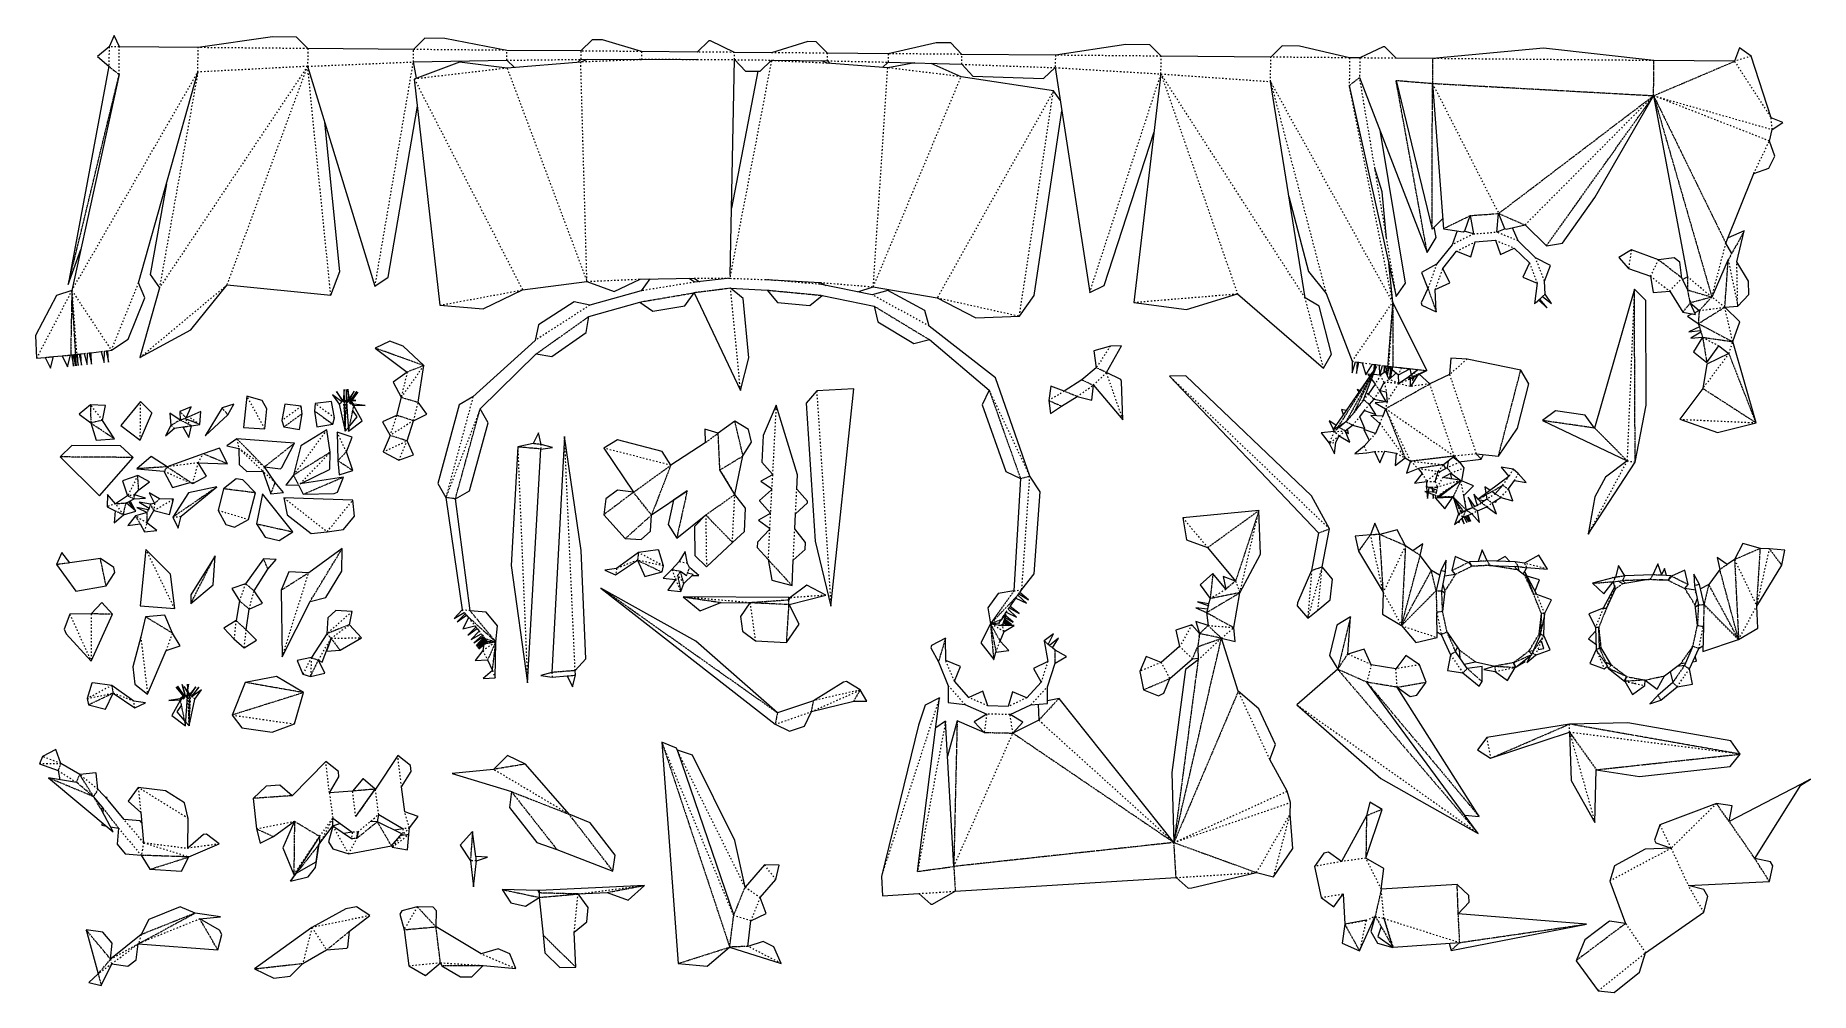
# Model space of a CAD drawing. Extents: x 0 to 780, y 418 to 839.
import ezdxf

# ---------------------------------------------------------------- set-up
doc = ezdxf.new("R2010")
doc.units = 0
doc.header["$LTSCALE"] = 0.05
doc.header["$MEASUREMENT"] = 0
doc.linetypes.add('ACAD_ISO03W100', pattern=[30, 12, -18])
doc.linetypes.add('ACAD_ISO12W100', pattern=[21, 12, -3, 0, -3, 0, -3])
for name, color, linetype in [('CutLine', 7, 'Continuous'), ('MountainLine', 7, 'Continuous'), ('ValleyLine', 7, 'Continuous')]:
    doc.layers.add(name, color=color, linetype=linetype)

msp = doc.modelspace()

# ---------------------------------------------------------------- linework, layer by layer
at = {"layer": 'CutLine', "color": 1, "linetype": 'Continuous', "lineweight": 0}
for p, q in [((34.756966, 838.579089), (32.451535, 833.599454)), ((36.973205, 833.559122), (34.756966, 838.579089)), ((104.251287, 837.95923), (71.590211, 833.250353)), ((114.838718, 837.864794), (104.251287, 837.95923)), ((119.793923, 832.820397), (114.838718, 837.864794)), ((171.309346, 837.361101), (166.264949, 832.405896)), ((180.081607, 837.282856), (171.309346, 837.361101)), ((207.317419, 832.039725), (180.081607, 837.282856)), ((244.827282, 836.705352), (239.782885, 831.750147)), ((249.315464, 836.66532), (244.827282, 836.705352)), ((266.441522, 831.512364), (249.315464, 836.66532)), ((296.053714, 836.248435), (291.009317, 831.29323)), ((296.750855, 836.242216), (296.053714, 836.248435)), ((307.334755, 831.147614), (296.750855, 836.242216)), ((339.528398, 835.860659), (323.660194, 831.001998)), ((343.260936, 835.827367), (339.528398, 835.860659)), ((348.216141, 830.782969), (343.260936, 835.827367)), ((396.06506, 835.356377), (374.886525, 830.545081)), ((402.396701, 835.299901), (396.06506, 835.356377)), ((407.351906, 830.255504), (402.396701, 835.299901)), ((32.451535, 833.599454), (27.413578, 829.366221)), ((27.413578, 829.366221), (32.375223, 825.043796)), ((71.590211, 833.250353), (36.973205, 833.559122)), ((166.264949, 832.405896), (119.793923, 832.820397)), ((166.21625, 826.946114), (207.278567, 827.6839)), ((207.278567, 827.6839), (210.590458, 824.449104)), ((239.782885, 831.750147), (207.317419, 832.039725)), ((238.504214, 826.790788), (239.750026, 828.066292)), ((239.750026, 828.066292), (266.411554, 828.152501)), ((242.58595, 828.075462), (239.768856, 826.896879)), ((266.41187, 827.894001), (265.642992, 828.150016)), ((266.411554, 828.152501), (266.666338, 827.895652)), ((290.980418, 828.053359), (266.41187, 827.894001)), ((291.009317, 831.29323), (266.441522, 831.512364)), ((305.508495, 733.069815), (307.306178, 827.943739)), ((307.306178, 827.943739), (312.250249, 822.888428)), ((323.660194, 831.001998), (307.334755, 831.147614)), ((318.575985, 822.818056), (323.631295, 827.762127)), ((323.58393, 827.442572), (322.671589, 826.823539)), ((324.447873, 827.750853), (323.58393, 827.442572)), ((323.631295, 827.762127), (348.186173, 827.423106)), ((348.117422, 826.363342), (345.737143, 827.456919)), ((348.186173, 827.423106), (349.286226, 826.275699)), ((374.886525, 830.545081), (348.216141, 830.782969)), ((448.393819, 829.889428), (407.351906, 830.255504)), ((479.364774, 834.613379), (448.393819, 829.889428)), ((489.915553, 834.519271), (479.364774, 834.613379)), ((494.870758, 829.474873), (489.915553, 834.519271)), ((543.075396, 829.044909), (494.870758, 829.474873)), ((548.119793, 834.000114), (543.075396, 829.044909)), ((555.704525, 833.932461), (548.119793, 834.000114)), ((577.684949, 828.736207), (555.704525, 833.932461)), ((582.206619, 828.695875), (577.684949, 828.736207)), ((592.531577, 833.60398), (582.206619, 828.695875)), ((593.258993, 833.597492), (592.531577, 833.60398)), ((598.214198, 828.553094), (593.258993, 833.597492)), ((614.233838, 828.410206), (598.214198, 828.553094)), ((662.896299, 832.976357), (614.233838, 828.410206)), ((711.469569, 827.542905), (662.896299, 832.976357)), ((746.915991, 827.226739), (711.469569, 827.542905)), ((749.098032, 833.147206), (746.915991, 827.226739)), ((754.263119, 829.522967), (749.098032, 833.147206)), ((762.962298, 802.375898), (754.263119, 829.522967)), ((32.375223, 825.043796), (14.544968, 729.015969)), ((36.864355, 821.355605), (16.093458, 726.390341)), ((45.401577, 729.694557), (71.494204, 822.486784)), ((119.724246, 825.008708), (149.327285, 728.245142)), ((167.606597, 819.797598), (166.21625, 826.946114)), ((186.433743, 826.772758), (166.615683, 819.43048)), ((166.615683, 819.43048), (177.847877, 719.926928)), ((207.408813, 824.182196), (186.433743, 826.772758)), ((239.768856, 826.896879), (207.408813, 824.182196)), ((317.60936, 822.82881), (306.067427, 762.567794)), ((312.250249, 822.888428), (318.575985, 822.818056)), ((374.716159, 824.368826), (348.117422, 826.363342)), ((372.432584, 824.540061), (374.853667, 826.861226)), ((386.656564, 826.511587), (374.716159, 824.368826)), ((374.853667, 826.861226), (407.313054, 825.899678)), ((406.951714, 820.443859), (393.836797, 826.298887)), ((447.527463, 814.166913), (406.951714, 820.443859)), ((407.313054, 825.899678), (412.130831, 820.723867)), ((412.130831, 820.723867), (443.169308, 819.611869)), ((443.169308, 819.611869), (448.34512, 824.429646)), ((448.34512, 824.429646), (463.470067, 725.445267)), ((494.801081, 821.663184), (482.822294, 721.184188)), ((582.130306, 820.140218), (611.831625, 743.069656)), ((450.536496, 810.088309), (447.527463, 814.166913)), ((558.18493, 723.100138), (542.97939, 818.281339)), ((577.576099, 816.53269), (598.244807, 723.809618)), ((598.127289, 818.809484), (613.946478, 753.400642)), ((614.13644, 817.490642), (619.019901, 753.586683)), ((685.54996, 767.317879), (711.33182, 812.099518)), ((711.33182, 812.099518), (726.196883, 732.421644)), ((155.098961, 732.330207), (167.962036, 807.503435)), ((439.011743, 724.228346), (451.257008, 805.372957)), ((133.888954, 734.718139), (127.234663, 800.459378)), ((469.772483, 728.651443), (491.763952, 796.187505)), ((602.351329, 729.566047), (591.088175, 796.895864)), ((762.251363, 792.152214), (763.449237, 797.213744)), ((768.18367, 800.26438), (762.962298, 802.375898)), ((763.449237, 797.213744), (768.18367, 800.26438)), ((764.584343, 785.477095), (762.251363, 792.152214)), ((592.018797, 769.853352), (588.804714, 780.241387)), ((762.030118, 780.178162), (764.584343, 785.477095)), ((57.649348, 773.250845), (50.551823, 733.387236)), ((743.088378, 747.147325), (755.355, 777.845182)), ((755.355, 777.845182), (762.030118, 780.178162)), ((551.057459, 767.715537), (559.678303, 734.807962)), ((593.974929, 749.334447), (592.018797, 769.853352)), ((671.257826, 747.268336), (685.54996, 767.317879)), ((613.946478, 753.400642), (618.674912, 758.10113)), ((628.39501, 752.643322), (630.66171, 759.341237)), ((630.66171, 759.341237), (632.146933, 751.285255)), ((642.368399, 752.088299), (643.231697, 760.274483)), ((643.231697, 760.274483), (645.821411, 753.694712)), ((611.831625, 743.069656), (615.714802, 749.690717)), ((615.714802, 749.690717), (614.876285, 754.324954)), ((619.019901, 753.586683), (627.576147, 752.238557)), ((624.955171, 752.651519), (622.798284, 746.535986)), ((627.576147, 752.238557), (628.39501, 752.643322)), ((632.146933, 751.285255), (628.103365, 752.499161)), ((646.065059, 753.58869), (642.368399, 752.088299)), ((645.821411, 753.694712), (646.585632, 753.362165)), ((646.585632, 753.362165), (654.823384, 755.230416)), ((651.79868, 748.210696), (649.323955, 753.983193)), ((654.823384, 755.230416), (664.284084, 746.099183)), ((751.201696, 752.594376), (744.044839, 749.54092)), ((747.906111, 739.043252), (751.201696, 752.594376)), ((14.544968, 729.015969), (20.049048, 744.475435)), ((622.798284, 746.535986), (615.940823, 737.987514)), ((618.723074, 736.118807), (624.662419, 743.632639)), ((624.662419, 743.632639), (631.019124, 741.231254)), ((631.019124, 741.231254), (632.885584, 747.765064)), ((632.885584, 747.765064), (641.80286, 748.507452)), ((641.80286, 748.507452), (644.041677, 742.173206)), ((644.041677, 742.173206), (650.097701, 745.081737)), ((650.097701, 745.081737), (656.795384, 738.572102)), ((659.452104, 740.748654), (651.79868, 748.210696)), ((664.284084, 746.099183), (671.257826, 747.268336)), ((701.557887, 744.271987), (696.005573, 740.938591)), ((713.425772, 739.91732), (701.557887, 744.271987)), ((745.681671, 742.732643), (743.088378, 747.147325)), ((50.551823, 733.387236), (54.597966, 727.588208)), ((129.914627, 724.332575), (133.888954, 734.718139)), ((559.678303, 734.807962), (567.406041, 725.039674)), ((596.655997, 721.211308), (595.035914, 738.205215)), ((615.940823, 737.987514), (609.331042, 734.309313)), ((609.331042, 734.309313), (612.146001, 727.288318)), ((621.762573, 729.780054), (618.723074, 736.118807)), ((656.795384, 738.572102), (653.794108, 732.333137)), ((666.079529, 737.428223), (659.452104, 740.748654)), ((663.369382, 730.528721), (666.079529, 737.428223)), ((696.005573, 740.938591), (700.343913, 736.130417)), ((700.343913, 736.130417), (709.938298, 732.678784)), ((720.441736, 740.79837), (713.425772, 739.91732)), ((722.928147, 738.866764), (720.441736, 740.79837)), ((723.809197, 731.8508), (722.928147, 738.866764)), ((744.153861, 740.003153), (736.940932, 723.494409)), ((753.087213, 730.492682), (747.906111, 739.043252)), ((16.093458, 726.390341), (9.349028, 724.266037)), ((48.169278, 723.187651), (45.401577, 729.694557)), ((54.597966, 727.588208), (45.969032, 696.870159)), ((68.368702, 709.053326), (84.360555, 728.913724)), ((84.360555, 728.913724), (129.914627, 724.332575)), ((149.327285, 728.245142), (155.098961, 732.330207)), ((196.938149, 718.370591), (214.21096, 726.647708)), ((214.21096, 726.647708), (242.501251, 730.383178)), ((242.501251, 730.383178), (254.439442, 725.902141)), ((266.334687, 726.254754), (243.73694, 719.950608)), ((254.439442, 725.902141), (265.939317, 731.411494)), ((265.939317, 731.411494), (289.661233, 731.77108)), ((270.105417, 731.474645), (266.334687, 726.254754)), ((289.757012, 730.030101), (287.394508, 731.73672)), ((289.661233, 731.77108), (292.019415, 730.280169)), ((305.484116, 731.768446), (289.757012, 730.030101)), ((311.100448, 722.867), (305.644445, 727.365003)), ((305.644445, 727.365003), (321.740637, 726.556064)), ((321.296087, 731.17844), (344.975891, 729.930835)), ((321.740637, 726.556064), (326.241944, 721.102787)), ((344.918873, 729.116007), (344.200613, 729.971681)), ((367.915244, 724.471943), (344.918873, 729.116007)), ((344.975891, 729.930835), (347.525874, 728.589529)), ((361.551254, 725.757136), (368.358996, 728.025369)), ((374.70293, 726.453687), (367.915244, 724.471943)), ((368.358996, 728.025369), (396.499939, 723.232718)), ((390.96684, 717.540516), (374.70293, 726.453687)), ((463.470067, 725.445267), (469.772483, 728.651443)), ((598.244807, 723.809618), (602.351329, 729.566047)), ((612.146001, 727.288318), (609.120955, 720.896988)), ((615.388484, 726.815373), (621.762573, 729.780054)), ((615.842658, 716.947801), (615.388484, 726.815373)), ((653.794108, 732.333137), (660.156731, 729.603786)), ((660.156731, 729.603786), (659.043961, 720.492822)), ((663.665996, 724.816701), (663.369382, 730.528721)), ((702.879878, 727.044985), (685.427191, 665.874917)), ((707.903392, 722.068609), (702.879878, 727.044985)), ((709.938298, 732.678784), (711.127678, 725.457315)), ((711.127678, 725.457315), (718.412285, 726.163533)), ((718.412285, 726.163533), (724.246005, 716.902873)), ((726.316464, 726.642524), (723.809197, 731.8508)), ((726.196883, 732.421644), (724.13568, 731.172605)), ((753.210583, 724.632045), (753.087213, 730.492682)), ((9.349028, 724.266037), (0.118268, 706.546786)), ((40.832618, 704.990028), (48.169278, 723.187651)), ((177.847877, 719.926928), (196.938149, 718.370591)), ((236.822787, 721.431989), (221.260958, 711.361891)), ((243.73694, 719.950608), (236.822787, 721.431989)), ((243.294706, 714.948374), (265.745553, 721.331929)), ((265.745553, 721.331929), (271.511742, 717.239122)), ((271.511742, 717.239122), (285.545003, 719.62101)), ((285.545003, 719.62101), (289.637809, 725.3872)), ((289.637809, 725.3872), (309.970085, 682.419868)), ((313.617549, 696.71331), (311.100448, 722.867)), ((326.241944, 721.102787), (340.411266, 719.747756)), ((340.411266, 719.747756), (345.864544, 724.249063)), ((345.864544, 724.249063), (368.732165, 719.515556)), ((368.732165, 719.515556), (370.411299, 712.646749)), ((396.499939, 723.232718), (413.450653, 714.314464)), ((432.585856, 715.154694), (439.011743, 724.228346)), ((482.822294, 721.184188), (506.048224, 718.086405)), ((506.048224, 718.086405), (528.450618, 724.954653)), ((528.450618, 724.954653), (566.265528, 692.229794)), ((564.288101, 719.529243), (558.18493, 723.100138)), ((569.836423, 698.332966), (564.288101, 719.529243)), ((567.406041, 725.039674), (578.812118, 695.237399)), ((611.618957, 691.189692), (596.655997, 721.211308)), ((609.120955, 720.896988), (609.451329, 719.972847)), ((609.451329, 719.972847), (615.842658, 716.947801)), ((659.043961, 720.492822), (660.783177, 722.103969)), ((660.783177, 722.103969), (664.510333, 718.747217)), ((661.363236, 722.653015), (662.522358, 723.75362)), ((664.510333, 718.747217), (661.363236, 722.653015)), ((662.522358, 723.75362), (666.498378, 720.623001)), ((666.498378, 720.623001), (663.665996, 724.816701)), ((708.120604, 675.989369), (707.903392, 722.068609)), ((727.454214, 720.921448), (727.231419, 722.127333)), ((727.453622, 720.924651), (727.483192, 720.927163)), ((729.757606, 715.79263), (727.454214, 720.921448)), ((727.483192, 720.927163), (731.372263, 717.563137)), ((742.659932, 719.040661), (748.31692, 719.527922)), ((749.253288, 712.580086), (742.659932, 719.040661)), ((748.31692, 719.527922), (753.210583, 724.632045)), ((221.260958, 711.361891), (219.779576, 704.447738)), ((242.119531, 707.975644), (243.294706, 714.948374)), ((370.411299, 712.646749), (386.129135, 703.10405)), ((392.948583, 710.75283), (390.96684, 717.540516)), ((422.058341, 687.947788), (392.948583, 710.75283)), ((413.450653, 714.314464), (432.585856, 715.154694)), ((724.246005, 716.902873), (729.757606, 715.79263)), ((728.311163, 716.083998), (726.1859, 715.057059)), ((726.1859, 715.057059), (730.975442, 711.857203)), ((731.443641, 710.367626), (726.867719, 708.199756)), ((731.372263, 717.563137), (729.392161, 716.606342)), ((730.975442, 711.857203), (731.443641, 710.367626)), ((746.09463, 703.906317), (749.253288, 712.580086)), ((0.118268, 706.546786), (0.595794, 696.641223)), ((33.470893, 700.102061), (40.832618, 704.990028)), ((45.969032, 696.870159), (68.368702, 709.053326)), ((155.838989, 704.050066), (149.440197, 701.040837)), ((161.7881, 701.906694), (155.838989, 704.050066)), ((219.779576, 704.447738), (192.405458, 679.586113)), ((227.137214, 697.315135), (242.119531, 707.975644)), ((386.129135, 703.10405), (392.997941, 704.783184)), ((392.997941, 704.783184), (419.269577, 682.527667)), ((726.867719, 708.199756), (731.891407, 708.833221)), ((732.133281, 708.072026), (727.735462, 705.414141)), ((727.735462, 705.414141), (732.85841, 705.814848)), ((732.85841, 705.814848), (728.866837, 699.453346)), ((731.891407, 708.833221), (732.133281, 708.072026)), ((756.362448, 668.241955), (746.09463, 703.906317)), ((0.595794, 696.641223), (4.338118, 696.967094)), ((4.338118, 696.967094), (6.690414, 692.167741)), ((6.690414, 692.167741), (8.098587, 697.323721)), ((8.098587, 697.323721), (11.831553, 697.658257)), ((11.831553, 697.658257), (14.142469, 692.842956)), ((14.142469, 692.842956), (15.573283, 697.988851)), ((15.573283, 697.988851), (15.93062, 698.041711)), ((15.93062, 698.041711), (16.802334, 693.113989)), ((16.338422, 698.096671), (16.687803, 698.111189)), ((16.802334, 693.113989), (16.338422, 698.096671)), ((16.687803, 698.111189), (17.685012, 693.207909)), ((17.06526, 698.173036), (17.413083, 698.227677)), ((17.685012, 693.207909), (17.06526, 698.173036)), ((17.413083, 698.227677), (18.039742, 693.263115)), ((17.809469, 698.261769), (18.189922, 698.310639)), ((18.039742, 693.263115), (17.809469, 698.261769)), ((18.189922, 698.310639), (18.876284, 693.354357)), ((18.566594, 698.348345), (19.303116, 698.434604)), ((18.876284, 693.354357), (18.566594, 698.348345)), ((19.303116, 698.434604), (20.310793, 693.522691)), ((20.051504, 698.530192), (21.531615, 698.693666)), ((20.310793, 693.522691), (20.051504, 698.530192)), ((21.531615, 698.693666), (22.852654, 693.813229)), ((22.852654, 693.813229), (23.023388, 698.866412)), ((23.023388, 698.866412), (23.771911, 698.950439)), ((23.771911, 698.950439), (24.675088, 694.018222)), ((24.522654, 699.030133), (28.98597, 699.562308)), ((24.675088, 694.018222), (24.522654, 699.030133)), ((28.98597, 699.562308), (30.336133, 694.69032)), ((30.336133, 694.69032), (30.470471, 699.744146)), ((30.470471, 699.744146), (31.211641, 699.825665)), ((31.211641, 699.825665), (32.204846, 694.91045)), ((31.969537, 699.919485), (33.470893, 700.102061)), ((32.204846, 694.91045), (31.969537, 699.919485)), ((149.440197, 701.040837), (163.491575, 690.514175)), ((170.766637, 693.357253), (161.7881, 701.906694)), ((195.581009, 674.383153), (220.164484, 698.49031)), ((220.164484, 698.49031), (227.137214, 697.315135)), ((309.970085, 682.419868), (313.617549, 696.71331)), ((472.580454, 701.964215), (465.289323, 699.911804)), ((465.289323, 699.911804), (466.387734, 692.417373)), ((470.854418, 690.275071), (477.39062, 702.125561)), ((477.39062, 702.125561), (472.580454, 701.964215)), ((566.265528, 692.229794), (569.836423, 698.332966)), ((578.812118, 695.237399), (578.870659, 690.181427)), ((578.870659, 690.181427), (580.302874, 695.030658)), ((580.302874, 695.030658), (581.066201, 694.92063)), ((581.066201, 694.92063), (580.808794, 689.913639)), ((580.808794, 689.913639), (581.798609, 694.828564)), ((581.798609, 694.828564), (583.279682, 694.620241)), ((583.279682, 694.620241), (584.825737, 689.360898)), ((622.184849, 696.582106), (621.649964, 689.437317)), ((629.341127, 696.233087), (622.184849, 696.582106)), ((652.953005, 691.360979), (629.341127, 696.233087)), ((728.866837, 699.453346), (734.734203, 694.765555)), ((744.475667, 698.683081), (734.715365, 694.009595)), ((734.734203, 694.765555), (739.962775, 702.079176)), ((739.962775, 702.079176), (744.475667, 698.683081)), ((163.491575, 690.514175), (157.31031, 686.136431)), ((168.365768, 677.212098), (170.766637, 693.357253)), ((437.156561, 644.725062), (422.058341, 687.947788)), ((460.098232, 687.081153), (452.300874, 682.074879)), ((466.387734, 692.417373), (460.098232, 687.081153)), ((477.225763, 687.208157), (470.854418, 690.275071)), ((477.513924, 686.385099), (477.225763, 687.208157)), ((505.697098, 688.868849), (498.627778, 688.711661)), ((498.627778, 688.711661), (564.010627, 619.79253)), ((560.960719, 636.009381), (505.697098, 688.868849)), ((589.529031, 693.027535), (570.32012, 665.159535)), ((583.810282, 678.312913), (589.529031, 693.027535)), ((584.825737, 689.360898), (587.732735, 694.008513)), ((587.09995, 689.503461), (585.756978, 689.621488)), ((585.756978, 689.621488), (586.481812, 688.606675)), ((587.342543, 687.401595), (588.956268, 685.142277)), ((587.732735, 694.008513), (588.481937, 693.915435)), ((591.240276, 689.139586), (588.124428, 689.413424)), ((588.254865, 689.749044), (588.236039, 689.403615)), ((588.31051, 689.39707), (588.53145, 690.460709)), ((588.481937, 693.915435), (588.33949, 691.301767)), ((588.864314, 692.063174), (589.228841, 693.818069)), ((589.228841, 693.818069), (590.717349, 693.618711)), ((590.717349, 693.618711), (590.804198, 689.177911)), ((590.986514, 689.161888), (592.201256, 693.426253)), ((593.450296, 690.777163), (591.240276, 689.139586)), ((592.201256, 693.426253), (592.94055, 693.319972)), ((592.94055, 693.319972), (592.755517, 690.262346)), ((593.104282, 690.520774), (593.675467, 693.22055)), ((595.182217, 687.26594), (593.450296, 690.777163)), ((593.675467, 693.22055), (594.058432, 693.173522)), ((594.058432, 693.173522), (593.737588, 690.194719)), ((593.851188, 689.964413), (594.438011, 693.117845)), ((594.827153, 693.079289), (594.273744, 689.107739)), ((594.323688, 689.006486), (595.173947, 693.018457)), ((594.438011, 693.117845), (594.827153, 693.079289)), ((596.283789, 692.630716), (595.150243, 692.692115)), ((595.150243, 692.692115), (596.184789, 691.844523)), ((595.173947, 693.018457), (595.549283, 692.94455)), ((598.246812, 690.155129), (595.182217, 687.26594)), ((595.540845, 692.3721), (595.475547, 687.941899)), ((595.475547, 687.941899), (595.837461, 692.129085)), ((595.549283, 692.94455), (595.545247, 692.67072)), ((596.313198, 692.864264), (595.688122, 687.900338)), ((595.688122, 687.900338), (596.662366, 692.807693)), ((595.882697, 692.652442), (595.906386, 692.926509)), ((595.906386, 692.926509), (596.313198, 692.864264)), ((596.431089, 691.642732), (599.219596, 689.358137)), ((600.40325, 692.407583), (596.623577, 692.612311)), ((596.662366, 692.807693), (600.40325, 692.407583)), ((599.219596, 689.358137), (604.123829, 692.008942)), ((599.334045, 685.547019), (599.220461, 689.358605)), ((603.191179, 688.043009), (599.334045, 685.547019)), ((607.87736, 691.585082), (603.191179, 688.043009)), ((604.123829, 692.008942), (604.818669, 689.273156)), ((604.51409, 687.60749), (611.618957, 691.189692)), ((604.520414, 684.207669), (604.514223, 687.607891)), ((607.782886, 689.255584), (604.520414, 684.207669)), ((605.15912, 687.932707), (605.439546, 686.828589)), ((605.439546, 686.828589), (606.300332, 688.508095)), ((612.953892, 685.31967), (608.306283, 689.519475)), ((621.649964, 689.437317), (612.953892, 685.31967)), ((656.538622, 685.266444), (652.953005, 691.360979)), ((734.715365, 694.009595), (732.952468, 683.332651)), ((93.022177, 679.94543), (91.551673, 666.161643)), ((99.815036, 677.981486), (93.022177, 679.94543)), ((134.756298, 677.441089), (130.673613, 680.431525)), ((130.673613, 680.431525), (133.648774, 676.337695)), ((135.419027, 677.895582), (132.487917, 681.951685)), ((132.487917, 681.951685), (135.071546, 677.665866)), ((135.813529, 682.885888), (135.419027, 677.895582)), ((135.903725, 677.880825), (135.813529, 682.885888)), ((136.802562, 682.888076), (136.611982, 677.897309)), ((136.764596, 681.893868), (136.623281, 682.886988)), ((136.623281, 682.886988), (136.72199, 680.778117)), ((136.857142, 677.903015), (136.802562, 682.888076)), ((137.328446, 677.931312), (136.817519, 681.521943)), ((138.305958, 678.000005), (137.426562, 682.927123)), ((137.426562, 682.927123), (137.863398, 677.941242)), ((140.155337, 682.065366), (138.11335, 679.079158)), ((138.231177, 678.418991), (140.155337, 682.065366)), ((141.357212, 681.970156), (138.526637, 677.941871)), ((138.767381, 677.947474), (141.357212, 681.970156)), ((141.848571, 681.616682), (139.045522, 677.953948)), ((139.261217, 677.958968), (141.848571, 681.616682)), ((157.31031, 686.136431), (160.857434, 679.443853)), ((160.857434, 679.443853), (158.812398, 671.453177)), ((192.405458, 679.586113), (186.276528, 676.059612)), ((343.476439, 682.213409), (338.817307, 676.89434)), ((359.778936, 683.091499), (343.476439, 682.213409)), ((349.738643, 587.529314), (359.778936, 683.091499)), ((419.269577, 682.527667), (416.231251, 676.142639)), ((446.348739, 684.335168), (445.54041, 678.019836)), ((452.300874, 682.074879), (446.348739, 684.335168)), ((451.025993, 675.580228), (457.932719, 679.759531)), ((457.932719, 679.759531), (464.364164, 678.143622)), ((464.364164, 678.143622), (465.083602, 684.735818)), ((465.083602, 684.735818), (478.106125, 669.562436)), ((478.106125, 669.562436), (477.513924, 686.385099)), ((582.20796, 682.406235), (581.114087, 682.846825)), ((581.114087, 682.846825), (581.761543, 681.758581)), ((586.0092, 680.87517), (584.96893, 681.29417)), ((588.956268, 685.142277), (586.0092, 680.87517)), ((590.99157, 682.273448), (592.974788, 685.981424)), ((593.843813, 677.59467), (590.99157, 682.273448)), ((591.060033, 682.401452), (593.846452, 681.867734)), ((593.846452, 681.867734), (594.159079, 677.394782)), ((651.51716, 665.892143), (656.538622, 685.266444)), ((732.952468, 683.332651), (722.851731, 669.731729)), ((24.267808, 676.132731), (19.346217, 672.057566)), ((19.346217, 672.057566), (24.422731, 668.177099)), ((30.885855, 675.78681), (24.267808, 676.132731)), ((29.626799, 669.28043), (30.885855, 675.78681)), ((46.26609, 677.549847), (37.630891, 667.069293)), ((46.180271, 660.607991), (51.240589, 672.502969)), ((51.240699, 672.524584), (46.26609, 677.549847)), ((51.240589, 672.502969), (51.240699, 672.524584)), ((63.638145, 669.365213), (59.10937, 672.497104)), ((59.10937, 672.497104), (59.666958, 667.019181)), ((68.612939, 675.154542), (63.629244, 673.171385)), ((63.629244, 673.171385), (63.637909, 669.365849)), ((66.274037, 670.328103), (68.612939, 675.154542)), ((72.842933, 673.212491), (67.563664, 670.806232)), ((72.384091, 667.428873), (72.842933, 673.212491)), ((82.218116, 674.727655), (74.667228, 662.443502)), ((74.667228, 662.443502), (84.662238, 671.697825)), ((87.331796, 676.352056), (82.218116, 674.727655)), ((84.662238, 671.697825), (87.331796, 676.352056)), ((101.839682, 674.309971), (99.815036, 677.981486)), ((100.9534, 665.562871), (101.839682, 674.309971)), ((109.735295, 676.352056), (108.455143, 669.200042)), ((116.944972, 675.451695), (109.735295, 676.352056)), ((116.171166, 665.234157), (117.295293, 672.190155)), ((117.295293, 672.190155), (116.944972, 675.451695)), ((123.063291, 676.649503), (122.712962, 673.387964)), ((122.712962, 673.387964), (123.837069, 666.431963)), ((130.27295, 677.549847), (123.063291, 676.649503)), ((131.553047, 670.397844), (130.27295, 677.549847)), ((133.648774, 676.337695), (136.21186, 664.529782)), ((135.071546, 677.665866), (134.756298, 677.441089)), ((136.373394, 677.891756), (135.903725, 677.880825)), ((136.384203, 677.899584), (135.921142, 677.564259)), ((136.611711, 677.89021), (136.384203, 677.899584)), ((137.084609, 677.908309), (136.501703, 677.894743)), ((136.866062, 677.581051), (137.737151, 664.542461)), ((137.803412, 678.625904), (137.328446, 677.931312)), ((137.82148, 677.925459), (137.356111, 677.914628)), ((137.683253, 677.717343), (137.819142, 677.729148)), ((137.821809, 677.953085), (137.818033, 677.636063)), ((137.863398, 677.941242), (137.821809, 677.953085)), ((138.48197, 677.878305), (138.305958, 678.000005)), ((140.904883, 677.997223), (138.394484, 677.938795)), ((138.602507, 677.797203), (140.904883, 677.997223)), ((138.650044, 677.765219), (138.674672, 677.803473)), ((138.809325, 677.645309), (138.650044, 677.765219)), ((138.948576, 677.827268), (138.809325, 677.645309)), ((138.960596, 677.533984), (139.182427, 677.847584)), ((140.076922, 676.439496), (138.960596, 677.533984)), ((141.532692, 670.805103), (139.587849, 673.629016)), ((140.013583, 675.719286), (140.037123, 676.019317)), ((143.774778, 669.13299), (140.013583, 675.719286)), ((140.037123, 676.019317), (145.034743, 675.75792)), ((145.034743, 675.75792), (140.076922, 676.439496)), ((158.812398, 671.453177), (152.62612, 668.583473)), ((166.287783, 669.124811), (172.169472, 671.92415)), ((172.169472, 671.92415), (168.365768, 677.212098)), ((186.276528, 676.059612), (176.964036, 641.508766)), ((199.075634, 668.235991), (195.581009, 674.383153)), ((325.648262, 675.922098), (319.935155, 662.538277)), ((335.048463, 645.28271), (325.648262, 675.922098)), ((338.817307, 676.89434), (342.835588, 616.138208)), ((416.231251, 676.142639), (426.655681, 646.790428)), ((445.54041, 678.019836), (446.251416, 672.23146)), ((446.251416, 672.23146), (451.025993, 675.580228)), ((576.096649, 673.540037), (574.174463, 674.004091)), ((574.174463, 674.004091), (574.965436, 671.89889)), ((576.143882, 668.725586), (579.674962, 672.67616)), ((582.187626, 670.75946), (584.23818, 673.571793)), ((583.810787, 678.314211), (583.812375, 678.311542)), ((584.23818, 673.571793), (589.221231, 671.786882)), ((586.417818, 676.276601), (588.453032, 678.577388)), ((589.221231, 671.786882), (586.417818, 676.276601)), ((592.329792, 671.128575), (587.045657, 671.454796)), ((587.045657, 671.454796), (590.985336, 667.918212)), ((588.453032, 678.577388), (593.843813, 677.59467)), ((594.159079, 677.394782), (588.950765, 676.91271)), ((588.950765, 676.91271), (593.531568, 674.387799)), ((593.531568, 674.387799), (592.329792, 671.128575)), ((668.163386, 673.405233), (662.503458, 669.166695)), ((681.188652, 671.534845), (668.163386, 673.405233)), ((685.427191, 665.874917), (681.188652, 671.534845)), ((703.239094, 650.841166), (708.120604, 675.989369)), ((24.422731, 668.177099), (26.827159, 660.525022)), ((34.822617, 661.163928), (29.626799, 669.28043)), ((37.630891, 667.069293), (46.180271, 660.607991)), ((59.666958, 667.019181), (57.328799, 662.48877)), ((57.328799, 662.48877), (61.224253, 665.777698)), ((61.224253, 665.777698), (64.934823, 666.362084)), ((64.934823, 666.362084), (67.496794, 661.677211)), ((67.563664, 670.806232), (66.273713, 670.327983)), ((67.496794, 661.677211), (68.64511, 666.891912)), ((68.64511, 666.891912), (72.384091, 667.428873)), ((91.551673, 666.161643), (100.9534, 665.562871)), ((108.455143, 669.200042), (109.223275, 666.407351)), ((109.223275, 666.407351), (116.171166, 665.234157)), ((128.115262, 665.095726), (116.758353, 658.058781)), ((123.837069, 666.431963), (130.784963, 667.605137)), ((129.682065, 655.289212), (128.115262, 665.095726)), ((130.784963, 667.605137), (131.553047, 670.397844)), ((139.253219, 661.884698), (132.688291, 664.147468)), ((132.688291, 664.147468), (133.015552, 651.607489)), ((136.21186, 664.529782), (137.626532, 666.198227)), ((137.737151, 664.542461), (143.774778, 669.13299)), ((138.21598, 666.893414), (141.532692, 670.805103)), ((152.62612, 668.583473), (155.952593, 662.630338)), ((163.425238, 660.244877), (166.287783, 669.124811)), ((190.81341, 638.203396), (199.075634, 668.235991)), ((221.14202, 663.815359), (218.793871, 659.033856)), ((222.448983, 658.651212), (221.14202, 663.815359)), ((300.18729, 663.575102), (294.362, 665.46356)), ((294.362, 665.46356), (294.523245, 659.341936)), ((307.517094, 668.980385), (300.18729, 663.575102)), ((313.518412, 665.240842), (307.517094, 668.980385)), ((314.823977, 659.618124), (313.518412, 665.240842)), ((570.926403, 664.319195), (565.235385, 663.726239)), ((565.235385, 663.726239), (568.739642, 659.203025)), ((571.679251, 667.131343), (568.785923, 669.060052)), ((568.785923, 669.060052), (570.457201, 665.358411)), ((570.32012, 665.159535), (572.828309, 666.551836)), ((570.501527, 665.260235), (570.926403, 664.319195)), ((573.114096, 666.174866), (572.675685, 666.467114)), ((572.828309, 666.551836), (573.228823, 666.2701)), ((576.164661, 668.707111), (573.114096, 666.174866)), ((575.808095, 664.643842), (579.060853, 667.181449)), ((577.755723, 659.729851), (575.808095, 664.643842)), ((575.911467, 664.383028), (577.227531, 663.45726)), ((576.150159, 668.695072), (576.143882, 668.725586)), ((576.153625, 668.736486), (576.164661, 668.707111)), ((577.227531, 663.45726), (576.820933, 665.433998)), ((579.060853, 667.181449), (584.389201, 665.680307)), ((584.389201, 665.680307), (582.187626, 670.75946)), ((589.114662, 663.55021), (583.999263, 665.307383)), ((583.999263, 665.307383), (586.387673, 660.4545)), ((590.985336, 667.918212), (589.114662, 663.55021)), ((643.14227, 653.508233), (651.51716, 665.892143)), ((662.503458, 669.166695), (699.667703, 651.506511)), ((722.851731, 669.731729), (739.385026, 663.991776)), ((739.385026, 663.991776), (756.362448, 668.241955)), ((16.038249, 658.150309), (11.001719, 653.187108)), ((37.497294, 657.992946), (16.038249, 658.150309)), ((26.827159, 660.525022), (34.822617, 661.163928)), ((43.071944, 652.951931), (37.497294, 657.992946)), ((81.050886, 656.97609), (73.826818, 654.526329)), ((84.492866, 650.168648), (81.050886, 656.97609)), ((88.634333, 661.140948), (84.196472, 657.995435)), ((84.196472, 657.995435), (89.535096, 656.952381)), ((113.956822, 659.264432), (88.634333, 661.140948)), ((89.535096, 656.952381), (89.678122, 649.88276)), ((108.451998, 648.528746), (113.956822, 659.264432)), ((116.758353, 658.058781), (113.466984, 645.110233)), ((136.749429, 655.407859), (139.253219, 661.884698)), ((139.647271, 647.210173), (136.749429, 655.407859)), ((155.952593, 662.630338), (152.870077, 655.374702)), ((152.870077, 655.374702), (159.824213, 651.77189)), ((166.226379, 654.052678), (163.425238, 660.244877)), ((212.074463, 657.564251), (209.226914, 605.455739)), ((218.793871, 659.033856), (212.074463, 657.564251)), ((216.370811, 553.760767), (222.29852, 656.664862)), ((222.29852, 656.664862), (227.359469, 657.280377)), ((227.359469, 657.280377), (222.448983, 658.651212)), ((232.64496, 662.148032), (227.088139, 558.374947)), ((239.919462, 612.037866), (232.64496, 662.148032)), ((255.937548, 660.643599), (249.857815, 657.032942)), ((249.857815, 657.032942), (262.958565, 637.658267)), ((275.621404, 655.628224), (255.937548, 660.643599)), ((279.34567, 649.519544), (275.621404, 655.628224)), ((294.523245, 659.341936), (279.34567, 649.519544)), ((311.084434, 653.616806), (314.823977, 659.618124)), ((319.935155, 662.538277), (319.319883, 650.876917)), ((568.739642, 659.203025), (571.022005, 654.509337)), ((571.022005, 654.509337), (571.693823, 659.685103)), ((571.693823, 659.685103), (573.202161, 662.414183)), ((573.202161, 662.414183), (577.755723, 659.729851)), ((584.116256, 657.884883), (580.045868, 654.589025)), ((586.387673, 660.4545), (584.116256, 657.884883)), ((585.268141, 654.987276), (588.607207, 655.567068)), ((588.607207, 655.567068), (591.009081, 650.61454)), ((591.009081, 650.61454), (593.209108, 655.659974)), ((593.209108, 655.659974), (598.218904, 654.906155)), ((11.001719, 653.187108), (28.295461, 636.114962)), ((28.295461, 636.114962), (43.071944, 652.951931)), ((50.977136, 653.396391), (44.601834, 647.973545)), ((44.601834, 647.973545), (56.5965, 646.866827)), ((57.997954, 648.840093), (50.977136, 653.396391)), ((73.826818, 654.526329), (57.997954, 648.840093)), ((75.268033, 644.759448), (71.654105, 650.62843)), ((71.654105, 650.62843), (84.492866, 650.168648)), ((89.678122, 649.88276), (92.967793, 646.723558)), ((100.784741, 648.835735), (107.808515, 648.019283)), ((105.488134, 641.874124), (100.784741, 648.835735)), ((107.808515, 648.019283), (108.451998, 648.528746)), ((116.512249, 641.395291), (129.370545, 647.692504)), ((129.370545, 647.692504), (129.545455, 647.877031)), ((129.545455, 647.877031), (129.682065, 655.289212)), ((133.015552, 651.607489), (133.568286, 645.241681)), ((159.824213, 651.77189), (166.226379, 654.052678)), ((307.505776, 636.651922), (311.084434, 653.616806)), ((319.319883, 650.876917), (324.049497, 645.620421)), ((580.045868, 654.589025), (585.268141, 654.987276)), ((598.218904, 654.906155), (597.714609, 649.463186)), ((597.714609, 649.463186), (602.078306, 652.755355)), ((602.078306, 652.755355), (604.536581, 651.278813)), ((604.536581, 651.278813), (602.684798, 646.110853)), ((602.684798, 646.110853), (607.791915, 648.124375)), ((607.791915, 648.124375), (609.560629, 645.901573)), ((620.626569, 648.40778), (617.366665, 646.556106)), ((618.977803, 649.784793), (623.717092, 653.542474)), ((620.04103, 648.075186), (618.977803, 649.784793)), ((621.005099, 651.392193), (620.626569, 648.40778)), ((625.510154, 651.311297), (623.059186, 653.020835)), ((623.717092, 653.542474), (623.269634, 652.874048)), ((625.68188, 651.097613), (635.573003, 652.270546)), ((626.154559, 650.861828), (625.79695, 651.111258)), ((628.099617, 648.401242), (626.154559, 650.861828)), ((626.995668, 642.691236), (628.099617, 648.401242)), ((633.396649, 654.515458), (643.14227, 653.508233)), ((635.573003, 652.270546), (636.612536, 654.183091)), ((649.602457, 647.868287), (644.310056, 648.720441)), ((644.310056, 648.720441), (647.653252, 644.53013)), ((651.789284, 645.824424), (649.602457, 647.868287)), ((682.593258, 619.225757), (703.239094, 650.841166)), ((699.667703, 651.506511), (690.195115, 644.291581)), ((45.041078, 644.968897), (38.350862, 642.723117)), ((38.350862, 642.723117), (40.623153, 636.041858)), ((50.258323, 642.245693), (45.041078, 644.968897)), ((45.503326, 638.777913), (50.258323, 642.245693)), ((56.5965, 646.866827), (60.398318, 639.786462)), ((60.398318, 639.786462), (68.154341, 641.891099)), ((64.164334, 627.093356), (79.827294, 639.959168)), ((79.827294, 639.959168), (67.296489, 637.426031)), ((68.154341, 641.891099), (69.217376, 641.458695)), ((69.217376, 641.458695), (75.268033, 644.759448)), ((88.298354, 643.500818), (82.701783, 639.178967)), ((91.194337, 643.128625), (88.298354, 643.500818)), ((96.881418, 637.356594), (91.194337, 643.128625)), ((92.967793, 646.723558), (100.037414, 646.866585)), ((100.037414, 646.866585), (103.573511, 636.931613)), ((109.19322, 637.596755), (105.488134, 641.874124)), ((113.466984, 645.110233), (110.130349, 640.705811)), ((110.130349, 640.705811), (115.650805, 640.943795)), ((115.650805, 640.943795), (117.834387, 636.777334)), ((135.431367, 644.319683), (116.512249, 641.395291)), ((132.805486, 637.754263), (135.431367, 644.319683)), ((133.568286, 645.241681), (139.647271, 647.210173)), ((176.964036, 641.508766), (180.490537, 635.379835)), ((307.482447, 636.637777), (300.940852, 647.452756)), ((324.030264, 645.274616), (318.863061, 642.574938)), ((318.863061, 642.574938), (323.67865, 639.288855)), ((324.049497, 645.620421), (324.030264, 645.274616)), ((334.699447, 638.950481), (335.048463, 645.28271)), ((426.655681, 646.790428), (433.040709, 643.752102)), ((433.040709, 643.752102), (430.161771, 594.209994)), ((441.683271, 637.827562), (437.156561, 644.725062)), ((609.560629, 645.901573), (606.21303, 641.674)), ((606.21303, 641.674), (611.55768, 642.390597)), ((611.479219, 640.151595), (611.235337, 640.164447)), ((611.235337, 640.164447), (611.477112, 640.091476)), ((611.55768, 642.390597), (611.472782, 639.967909)), ((611.472782, 639.967909), (611.690315, 637.908718)), ((611.906484, 639.961887), (616.056884, 638.709245)), ((612.669674, 639.95129), (613.867887, 639.941873)), ((615.057414, 639.945268), (616.264719, 639.89941)), ((615.377327, 642.349562), (616.691844, 646.813252)), ((617.366665, 646.556106), (616.61749, 646.560769)), ((616.691844, 646.813252), (617.424537, 646.588979)), ((626.655361, 642.836213), (617.62333, 635.860574)), ((618.73528, 644.130129), (622.219771, 646.106856)), ((622.697546, 643.495881), (622.118777, 646.049563)), ((622.219771, 646.106856), (626.631638, 642.851171)), ((626.645785, 642.848852), (622.697546, 643.495881)), ((626.639643, 642.824073), (626.645785, 642.848852)), ((626.644083, 642.841987), (626.653674, 642.83491)), ((632.190925, 640.477971), (626.655361, 642.836213)), ((627.901177, 636.258749), (632.190925, 640.477971)), ((647.653252, 644.53013), (634.037875, 634.431906)), ((639.45232, 638.44768), (637.164827, 639.967724)), ((637.164827, 639.967724), (637.651368, 637.111953)), ((645.073115, 640.725713), (641.701184, 636.953305)), ((647.531646, 639.0771), (650.17917, 642.842301)), ((650.17917, 642.842301), (655.383898, 641.957884)), ((655.383898, 641.957884), (651.789284, 645.824424)), ((690.195115, 644.291581), (685.57643, 635.559545)), ((31.798383, 636.659736), (31.551409, 631.279096)), ((35.334626, 632.596822), (31.798383, 636.659736)), ((40.623153, 636.041858), (35.334626, 632.596822)), ((39.935137, 632.99003), (41.052816, 633.475078)), ((44.222551, 629.278132), (39.935137, 632.99003)), ((41.052816, 633.475078), (44.094801, 629.483404)), ((41.783594, 633.938228), (43.432888, 634.691651)), ((44.094801, 629.483404), (41.783594, 633.938228)), ((43.432888, 634.691651), (48.502771, 635.021494)), ((43.636877, 636.48286), (45.503326, 638.777913)), ((48.502771, 635.021494), (43.636877, 636.48286)), ((50.656475, 632.35207), (45.656298, 633.259332)), ((45.656298, 633.259332), (50.017972, 630.651519)), ((54.595402, 634.684531), (50.11241, 637.346065)), ((50.11241, 637.346065), (52.429899, 632.675923)), ((52.429899, 632.675923), (50.656475, 632.35207)), ((60.803463, 634.639322), (54.595402, 634.684531)), ((59.008628, 627.815403), (60.803463, 634.639322)), ((67.296489, 637.426031), (60.422808, 626.646868)), ((82.701783, 639.178967), (80.399464, 629.685469)), ((93.805977, 625.68835), (96.881418, 637.356594)), ((99.84548, 636.946855), (97.215814, 623.799351)), ((113.169714, 620.226766), (99.84548, 636.946855)), ((103.573511, 636.931613), (109.19322, 637.596755)), ((109.326188, 635.134661), (110.668232, 627.741687)), ((139.642681, 634.198284), (109.326188, 635.134661)), ((117.834387, 636.777334), (131.386583, 637.146098)), ((131.386583, 637.146098), (132.805486, 637.754263)), ((140.360201, 627.163714), (139.642681, 634.198284)), ((180.490537, 635.379835), (187.609568, 585.882174)), ((184.666248, 634.708772), (190.81341, 638.203396)), ((191.140453, 585.507213), (184.666248, 634.708772)), ((250.835281, 634.73653), (249.874108, 627.731093)), ((255.953128, 638.619439), (250.835281, 634.73653)), ((262.958565, 637.658267), (255.953128, 638.619439)), ((270.865316, 627.6534), (286.560991, 638.329729)), ((280.512354, 634.136146), (278.139324, 623.409577)), ((286.560991, 638.329729), (280.512354, 634.136146)), ((307.468372, 636.661045), (307.505776, 636.651922)), ((312.19581, 630.715065), (307.482447, 636.637777)), ((318.385343, 633.981738), (318.377378, 633.836146)), ((318.377378, 633.836146), (323.096777, 628.570477)), ((323.651011, 638.701137), (318.385343, 633.981738)), ((323.67865, 639.288855), (323.651011, 638.701137)), ((334.175453, 628.205575), (339.413062, 632.956096)), ((339.449968, 633.712871), (334.699447, 638.950481)), ((339.413062, 632.956096), (339.449968, 633.712871)), ((439.143448, 601.756856), (441.683271, 637.827562)), ((568.876849, 621.518658), (560.960719, 636.009381)), ((615.789743, 637.550097), (610.773135, 637.988954)), ((610.773135, 637.988954), (615.544042, 636.377309)), ((611.715467, 637.670628), (612.001809, 634.960081)), ((612.001809, 634.960081), (612.336434, 637.460861)), ((612.388192, 637.847668), (612.641412, 639.740076)), ((613.94024, 639.348074), (614.141754, 637.694265)), ((614.248914, 636.814812), (614.476919, 634.943591)), ((614.476919, 634.943591), (614.677298, 636.670101)), ((614.789585, 637.637592), (614.952641, 639.042519)), ((615.544042, 636.377309), (615.309093, 635.203586)), ((615.309093, 635.203586), (619.508434, 630.420119)), ((616.056884, 638.709245), (615.789743, 637.550097)), ((617.33271, 635.789119), (616.928428, 635.667972)), ((619.508434, 630.420119), (622.973526, 635.335268)), ((620.418902, 635.475686), (623.274278, 635.318737)), ((623.1762, 635.61729), (625.634966, 628.132737)), ((629.167114, 629.661248), (627.901177, 636.258749)), ((628.530918, 633.770297), (628.435614, 633.4735)), ((628.447634, 633.410859), (628.530918, 633.770297)), ((632.764885, 631.330762), (629.869013, 635.443485)), ((629.869013, 635.443485), (631.804892, 630.800971)), ((634.27864, 634.610476), (632.384302, 636.81179)), ((632.384302, 636.81179), (633.749895, 631.873158)), ((635.726548, 632.927935), (634.302452, 634.582804)), ((634.490608, 634.364158), (637.182416, 633.961349)), ((638.079586, 634.598508), (635.726753, 632.927555)), ((637.747509, 636.547648), (638.079586, 634.598508)), ((641.701184, 636.953305), (640.203603, 637.94845)), ((640.405202, 632.944765), (644.127433, 635.325083)), ((642.247942, 628.080597), (640.405202, 632.944765)), ((641.082301, 633.377761), (642.032616, 633.235554)), ((642.032616, 633.235554), (642.443762, 634.248398)), ((644.127433, 635.325083), (649.532535, 633.841356)), ((649.532535, 633.841356), (647.531646, 639.0771)), ((685.57643, 635.559545), (682.593258, 619.225757)), ((31.551409, 631.279096), (35.163503, 629.531353)), ((35.163503, 629.531353), (34.758352, 624.161282)), ((34.758352, 624.161282), (38.755797, 627.769917)), ((38.755797, 627.769917), (44.222551, 629.278132)), ((44.076051, 627.214699), (40.734925, 622.993349)), ((49.193888, 628.747345), (44.076051, 627.214699)), ((49.602546, 629.895159), (44.687851, 630.998288)), ((44.687851, 630.998288), (49.193888, 628.747345)), ((49.111451, 624.130828), (52.192438, 629.639374)), ((50.017972, 630.651519), (49.602546, 629.895159)), ((52.192438, 629.639374), (59.008628, 627.815403)), ((60.422808, 626.646868), (62.886034, 621.905337)), ((62.886034, 621.905337), (64.164334, 627.093356)), ((80.399464, 629.685469), (83.762437, 623.465307)), ((87.552112, 622.335425), (93.805977, 625.68835)), ((110.668232, 627.741687), (121.298912, 619.437621)), ((135.550534, 621.261438), (140.360201, 627.163714)), ((249.874108, 627.731093), (259.340277, 617.247238)), ((270.505036, 620.591517), (270.865316, 627.6534)), ((281.941252, 617.447585), (294.704264, 627.665013)), ((294.704264, 627.665013), (289.776575, 622.593733)), ((311.683946, 620.359095), (312.19581, 630.715065)), ((323.080297, 628.274068), (317.921289, 625.352741)), ((317.921289, 625.352741), (322.748733, 621.911042)), ((323.096777, 628.570477), (323.080297, 628.274068)), ((333.821793, 621.55263), (334.175453, 628.205575)), ((537.862755, 629.608789), (504.476152, 626.364971)), ((504.476152, 626.364971), (506.026428, 616.648284)), ((538.545752, 610.401719), (537.862755, 629.608789)), ((625.657881, 628.091495), (623.762116, 623.308689)), ((623.762116, 623.308689), (627.637598, 626.692443)), ((625.258798, 624.315781), (625.395591, 624.734905)), ((625.372663, 624.714887), (625.258798, 624.315781)), ((625.634966, 628.132737), (625.658173, 628.09162)), ((626.550374, 628.473719), (625.657881, 628.091495)), ((625.79158, 624.158106), (626.154537, 625.397556)), ((626.085976, 625.337693), (625.79158, 624.158106)), ((626.522641, 628.526021), (626.861384, 628.653131)), ((626.541281, 628.469824), (626.522641, 628.526021)), ((626.525742, 628.527185), (626.550374, 628.473719)), ((627.000941, 629.005605), (626.630808, 629.124774)), ((626.80956, 629.067222), (626.810421, 629.069862)), ((626.810421, 629.069862), (627.002564, 629.010288)), ((626.840639, 625.996604), (628.104172, 623.757959)), ((626.873295, 628.636893), (626.863679, 628.654326)), ((627.14448, 628.74639), (626.873295, 628.636893)), ((627.002456, 629.010321), (627.000941, 629.005605)), ((627.004343, 629.009805), (627.007548, 629.003782)), ((627.120785, 628.788193), (627.40131, 628.895145)), ((627.141586, 628.745221), (627.120785, 628.788193)), ((627.121995, 628.788655), (627.14448, 628.74639)), ((627.137395, 628.75388), (627.138496, 628.757638)), ((627.197042, 628.957567), (627.403024, 628.899579)), ((628.104172, 623.757959), (627.244631, 626.349336)), ((627.405177, 628.895285), (627.402452, 628.89974)), ((627.729929, 629.404198), (627.40342, 628.899659)), ((627.637598, 626.692443), (631.376721, 628.220226)), ((627.796654, 629.110246), (627.839891, 629.110978)), ((627.897067, 626.79846), (629.300187, 624.285795)), ((629.300187, 624.285795), (628.053068, 626.862202)), ((628.71724, 629.467501), (628.28753, 629.272621)), ((628.493168, 629.370378), (628.715313, 629.471703)), ((628.494841, 629.36664), (628.493168, 629.370378)), ((628.503871, 627.046397), (629.959154, 624.596553)), ((628.697828, 629.463728), (629.420757, 629.760967)), ((628.715627, 629.471046), (628.717309, 629.467529)), ((629.1711, 629.652062), (628.71724, 629.467501)), ((629.959154, 624.596553), (628.739344, 627.14261)), ((631.675703, 630.744616), (629.12547, 629.878277)), ((629.170533, 629.651831), (629.168557, 629.657273)), ((631.804892, 630.800971), (629.1711, 629.652062)), ((629.254261, 627.353002), (630.537053, 624.805787)), ((630.537053, 624.805787), (629.374491, 627.402127)), ((629.651226, 627.515199), (630.875542, 624.955795)), ((630.875542, 624.955795), (629.908171, 627.620185)), ((631.376721, 628.220226), (634.793331, 624.303074)), ((633.749895, 631.873158), (632.764885, 631.330762)), ((633.946209, 629.431396), (638.107492, 631.229008)), ((634.793331, 624.303074), (633.946209, 629.431396)), ((638.107492, 631.229008), (642.247942, 628.080597)), ((40.734925, 622.993349), (46.064521, 623.753823)), ((46.064521, 623.753823), (48.051312, 620.267494)), ((48.051312, 620.267494), (53.403135, 620.876022)), ((53.403135, 620.876022), (49.111451, 624.130828)), ((83.762437, 623.465307), (87.552112, 622.335425)), ((97.215814, 623.799351), (101.002377, 617.827589)), ((101.002377, 617.827589), (107.197952, 616.440203)), ((107.197952, 616.440203), (113.169714, 620.226766)), ((121.298912, 619.437621), (128.317196, 620.299995)), ((128.317196, 620.299995), (135.550534, 621.261438)), ((259.340277, 617.247238), (266.402161, 616.886958)), ((266.402161, 616.886958), (270.505036, 620.591517)), ((278.139324, 623.409577), (281.941252, 617.447585)), ((289.776575, 622.593733), (289.960116, 609.812729)), ((306.44321, 615.612024), (311.683946, 620.359095)), ((322.721394, 621.311552), (317.455677, 615.650457)), ((322.748733, 621.911042), (322.721394, 621.311552)), ((338.555263, 615.486006), (333.821793, 621.55263)), ((506.026428, 616.648284), (515.281191, 613.306617)), ((564.010627, 619.79253), (561.045693, 603.291229)), ((565.663185, 604.877089), (568.876849, 621.518658)), ((586.892486, 618.913747), (580.203349, 618.257341)), ((580.203349, 618.257341), (581.57038, 611.676563)), ((588.739612, 623.981684), (586.892486, 618.913747)), ((590.937637, 619.055778), (588.739612, 623.981684)), ((598.603285, 621.173037), (590.937637, 619.055778)), ((602.278958, 614.120775), (598.603285, 621.173037)), ((11.623917, 611.14315), (9.310021, 605.805088)), ((15.211059, 606.5626), (11.623917, 611.14315)), ((48.685921, 612.471416), (46.168825, 587.745293)), ((59.49219, 601.634089), (48.685921, 612.471416)), ((79.061544, 609.741186), (68.376211, 592.524287)), ((78.203077, 596.988303), (79.061544, 609.741186)), ((134.952171, 612.905232), (120.192338, 602.203681)), ((134.723806, 602.892216), (134.952171, 612.905232)), ((242.076876, 564.399974), (239.919462, 612.037866)), ((265.16402, 611.092662), (255.523144, 604.106803)), ((273.626572, 612.252781), (265.16402, 611.092662)), ((274.04477, 612.030208), (273.626572, 612.252781)), ((276.109467, 605.267292), (274.04477, 612.030208)), ((285.685111, 611.592311), (282.856687, 607.028094)), ((286.70743, 606.320981), (285.685111, 611.592311)), ((289.960116, 609.812729), (295.031396, 604.88504)), ((295.031396, 604.88504), (306.44321, 615.612024)), ((317.455677, 615.650457), (317.346693, 613.281413)), ((317.346693, 613.281413), (322.111638, 608.056922)), ((333.202495, 607.716333), (338.421065, 612.487761)), ((338.421065, 612.487761), (338.555263, 615.486006)), ((342.835588, 616.138208), (349.738643, 587.529314)), ((515.281191, 613.306617), (527.593544, 598.581612)), ((529.486731, 593.451435), (538.545752, 610.401719)), ((581.57038, 611.676563), (592.53148, 593.706729)), ((605.530705, 611.943313), (602.278958, 614.120775)), ((609.920019, 615.023538), (605.530705, 611.943313)), ((608.752284, 609.789967), (609.920019, 615.023538)), ((613.663831, 603.255659), (608.752284, 609.789967)), ((624.165006, 609.456207), (622.724814, 603.160894)), ((630.0481, 606.792691), (624.165006, 609.456207)), ((635.971051, 612.323765), (634.287379, 607.225329)), ((638.195125, 607.436813), (635.971051, 612.323765)), ((646.165246, 609.438102), (642.41066, 607.279908)), ((648.301536, 607.060646), (646.165246, 609.438102)), ((660.900729, 609.974488), (654.566199, 606.434326)), ((664.756237, 603.8268), (660.900729, 609.974488)), ((743.686015, 605.815442), (739.30309, 608.903674)), ((739.30309, 608.903674), (740.463838, 603.669186)), ((750.609665, 615.054889), (746.936099, 608.00153)), ((758.275946, 612.93992), (750.609665, 615.054889)), ((762.321139, 612.799097), (758.275946, 612.93992)), ((769.012252, 612.138977), (762.321139, 612.799097)), ((767.646398, 605.555574), (769.012252, 612.138977)), ((9.310021, 605.805088), (17.829001, 594.171375)), ((28.640262, 608.445084), (15.211059, 606.5626)), ((34.563531, 604.583106), (28.640262, 608.445084)), ((31.168825, 596.441625), (35.030804, 602.364894)), ((35.030804, 602.364894), (34.563531, 604.583106)), ((61.298989, 586.436769), (59.49219, 601.634089)), ((100.39268, 608.291213), (92.384981, 597.390152)), ((96.204418, 594.235374), (102.269755, 603.863583)), ((105.934617, 608.02899), (100.39268, 608.291213)), ((102.269755, 603.863583), (105.934617, 608.02899)), ((111.466561, 602.58039), (108.106629, 594.518633)), ((120.192338, 602.203681), (111.466561, 602.58039)), ((127.693213, 591.308405), (134.723806, 602.892216)), ((209.226914, 605.455739), (216.370811, 553.760767)), ((255.523144, 604.106803), (250.372016, 603.388324)), ((250.372016, 603.388324), (255.122588, 601.271158)), ((255.122588, 601.271158), (264.692091, 607.746353)), ((264.692091, 607.746353), (267.937878, 600.654339)), ((267.937878, 600.654339), (275.494506, 602.585442)), ((275.494506, 602.585442), (276.109467, 605.267292)), ((279.880145, 603.651641), (275.954909, 599.795624)), ((282.856687, 607.028094), (279.883136, 603.659064)), ((283.611846, 602.90169), (286.293478, 601.028456)), ((285.05829, 597.518069), (289.163743, 601.506697)), ((289.163743, 601.506697), (286.701578, 602.125351)), ((287.605357, 604.554541), (286.70743, 606.320981)), ((291.635593, 601.048009), (287.605357, 604.554541)), ((288.680487, 601.037193), (291.635593, 601.048009)), ((322.111638, 608.056922), (323.714551, 598.92511)), ((332.67948, 596.560922), (333.202495, 607.716333)), ((433.644018, 594.839736), (439.143448, 601.756856)), ((517.669271, 601.977629), (512.058764, 596.985278)), ((523.266816, 594.951311), (517.669271, 601.977629)), ((561.045693, 603.291229), (554.849225, 589.042995)), ((570.146112, 599.408693), (565.663185, 604.877089)), ((617.286958, 601.218125), (613.663831, 603.255659)), ((617.75559, 603.257797), (615.714352, 594.373519)), ((620.201997, 607.759631), (617.75559, 603.257797)), ((618.212407, 594.258915), (619.907222, 602.644504)), ((624.168275, 601.451489), (619.528488, 600.770608)), ((619.907222, 602.644504), (620.201997, 607.759631)), ((622.724814, 603.160894), (624.168275, 601.451489)), ((631.491104, 605.062518), (630.0481, 606.792691)), ((630.416429, 607.048651), (630.080041, 606.754394)), ((634.287379, 607.225329), (630.416429, 607.048651)), ((631.487092, 605.067329), (631.490802, 605.068378)), ((650.555067, 606.976768), (638.195125, 607.436813)), ((639.273496, 605.476511), (651.625815, 605.031142)), ((651.478427, 603.525115), (650.074924, 605.08706)), ((654.566199, 606.434326), (650.555067, 606.976768)), ((654.72729, 601.078909), (651.478427, 603.525115)), ((651.625815, 605.031142), (652.140473, 603.026632)), ((654.010507, 601.618605), (655.65567, 604.484062)), ((655.458067, 600.852438), (654.72729, 601.078909)), ((654.767889, 602.613241), (658.606409, 592.820293)), ((660.052108, 592.729796), (654.767889, 602.613241)), ((655.65567, 604.484062), (664.756237, 603.8268)), ((661.19248, 599.075316), (655.759205, 600.759114)), ((695.975228, 605.48379), (694.656534, 600.253407)), ((698.665902, 600.808736), (695.975228, 605.48379)), ((711.024302, 601.308517), (698.665902, 600.808736)), ((713.225405, 606.206542), (711.024302, 601.308517)), ((714.936486, 601.11658), (713.225405, 606.206542)), ((716.062164, 604.034726), (714.855831, 601.356507)), ((718.804029, 600.940643), (714.936486, 601.11658)), ((717.053131, 601.020292), (716.062164, 604.034726)), ((719.152576, 600.637644), (718.804029, 600.940643)), ((725.055402, 603.330637), (719.173176, 600.662365)), ((726.503224, 597.035872), (725.055402, 603.330637)), ((731.466919, 597.132112), (729.0187, 601.63296)), ((729.0187, 601.63296), (729.315534, 596.517953)), ((740.463838, 603.669186), (735.556721, 597.126918)), ((746.936099, 608.00153), (743.686015, 605.815442)), ((756.689673, 587.590396), (767.646398, 605.555574)), ((17.829001, 594.171375), (31.168825, 596.441625)), ((68.424995, 588.756531), (78.203077, 596.988303)), ((92.384981, 597.390152), (86.355007, 595.236997)), ((86.355007, 595.236997), (89.779849, 589.827087)), ((99.92123, 588.925612), (96.204418, 594.235374)), ((108.106629, 594.518633), (108.574428, 565.31105)), ((290.315359, 572.140607), (248.647026, 595.484578)), ((248.647026, 595.484578), (325.206041, 535.576935)), ((275.954909, 599.795624), (281.437534, 599.329612)), ((281.437534, 599.329612), (278.048017, 594.6246)), ((278.048017, 594.6246), (283.808037, 593.955173)), ((283.808037, 593.955173), (285.058354, 597.518249)), ((323.714551, 598.92511), (332.67948, 596.560922)), ((339.174686, 596.776834), (331.636967, 591.207021)), ((347.448319, 592.373762), (339.174686, 596.776834)), ((423.18726, 593.045437), (418.688208, 586.74279)), ((430.161771, 594.209994), (423.18726, 593.045437)), ((431.930795, 592.359807), (432.347707, 592.968972)), ((432.347707, 592.968972), (436.624991, 590.351047)), ((432.799696, 593.593856), (433.644018, 594.839736)), ((436.624991, 590.351047), (432.799696, 593.593856)), ((512.058764, 596.985278), (516.382084, 590.844408)), ((527.593544, 598.581612), (522.216374, 600.596795)), ((522.216374, 600.596795), (523.266816, 594.951311)), ((526.858103, 578.156489), (529.486731, 593.451435)), ((569.240046, 590.259181), (570.146112, 599.408693)), ((592.53148, 593.706729), (592.124175, 583.954548)), ((619.496288, 593.191813), (618.212407, 594.258915)), ((619.609569, 594.212104), (618.607946, 585.190752)), ((618.757463, 596.955735), (619.609569, 594.212104)), ((659.215742, 594.294109), (661.19248, 599.075316)), ((694.656534, 600.253407), (684.473973, 597.625062)), ((684.473973, 597.625062), (689.393368, 592.976089)), ((694.487023, 596.481146), (689.176307, 586.611913)), ((689.393368, 592.976089), (693.573336, 598.29974)), ((694.496609, 594.961461), (690.619399, 586.70187)), ((693.492365, 599.952909), (693.114379, 600.17914)), ((693.114379, 600.17914), (693.194667, 599.876067)), ((693.573336, 598.29974), (697.601412, 598.859679)), ((693.610874, 598.304958), (694.223673, 595.991747)), ((694.251671, 595.886059), (694.496609, 594.961461)), ((697.745864, 597.407123), (695.749137, 598.602196)), ((697.601412, 598.859679), (698.9646, 597.601539)), ((709.954886, 599.354736), (697.745864, 597.407123)), ((713.859338, 599.144161), (717.738622, 598.966824)), ((717.737262, 598.939226), (717.728031, 598.967308)), ((719.173176, 600.662365), (717.737262, 598.939226)), ((717.738622, 598.966824), (717.756149, 598.961892)), ((725.059414, 595.32676), (726.503224, 597.035872)), ((729.69472, 594.645615), (725.059414, 595.32676)), ((729.315534, 596.517953), (731.013643, 588.133055)), ((729.841688, 593.919919), (729.657592, 593.816613)), ((729.657592, 593.816613), (729.947725, 593.396333)), ((733.500542, 588.249785), (731.466919, 597.132112)), ((735.556721, 597.126918), (731.933595, 595.093795)), ((29.253364, 589.080315), (24.5324, 584.113123)), ((33.90458, 584.047751), (29.253364, 589.080315)), ((46.168825, 587.745293), (61.298989, 586.436769)), ((68.376211, 592.524287), (68.424995, 588.756531)), ((89.779849, 589.827087), (88.265087, 581.247874)), ((92.723653, 577.100498), (94.001345, 586.286818)), ((94.001345, 586.286818), (99.92123, 588.925612)), ((108.574428, 565.31105), (120.824642, 589.628303)), ((120.824642, 589.628303), (127.693213, 591.308405)), ((132.196055, 585.598011), (128.668416, 582.475406)), ((139.254044, 585.168144), (132.196055, 585.598011)), ((138.127798, 579.392447), (139.254044, 585.168144)), ((187.609568, 585.882174), (184.177034, 582.168743)), ((198.180804, 584.848835), (191.140453, 585.507213)), ((284.785196, 591.614957), (292.331444, 585.454803)), ((331.226396, 591.276796), (284.785196, 591.614957)), ((292.331444, 585.454803), (301.328693, 589.188819)), ((301.328693, 589.188819), (314.162067, 589.021413)), ((314.162067, 589.021413), (309.971087, 582.942655)), ((331.680179, 591.238951), (331.226396, 591.276796)), ((331.636967, 591.207021), (331.253334, 590.192473)), ((331.325814, 588.213316), (347.448319, 592.373762)), ((335.777679, 579.58244), (331.325814, 588.213316)), ((418.688208, 586.74279), (419.852765, 579.768279)), ((427.682182, 586.181089), (428.123126, 586.791756)), ((431.359008, 582.710527), (427.682182, 586.181089)), ((428.123126, 586.791756), (432.455331, 584.26698)), ((428.551292, 587.41356), (431.08576, 591.125752)), ((432.455331, 584.26698), (428.551292, 587.41356)), ((431.08576, 591.125752), (435.633752, 588.917808)), ((435.633752, 588.917808), (431.930795, 592.359807)), ((515.210305, 586.223121), (510.176806, 586.747884)), ((510.176806, 586.747884), (514.809726, 584.711333)), ((515.765991, 588.552394), (510.826789, 589.426329)), ((510.826789, 589.426329), (515.564657, 587.779488)), ((515.564657, 587.779488), (515.210305, 586.223121)), ((516.382084, 590.844408), (515.765991, 588.552394)), ((554.849225, 589.042995), (554.738837, 587.709375)), ((554.738837, 587.709375), (559.309342, 582.313962)), ((559.309342, 582.313962), (563.771649, 585.776254)), ((563.771649, 585.776254), (569.240046, 590.259181)), ((666.396029, 590.318316), (660.052108, 592.729796)), ((663.450807, 584.203888), (666.396029, 590.318316)), ((689.176307, 586.611913), (682.829523, 584.207683)), ((729.616688, 588.086502), (730.468203, 590.826321)), ((730.616581, 579.064943), (729.616688, 588.086502)), ((731.013643, 588.133055), (729.729759, 587.066313)), ((757.09964, 577.835042), (756.689673, 587.590396)), ((15.160219, 584.047751), (12.66709, 577.43078)), ((12.66709, 577.43078), (13.633999, 575.294753)), ((24.5324, 584.113123), (15.160219, 584.047751)), ((24.5324, 563.343392), (33.90458, 584.047751)), ((48.489449, 582.825436), (46.371812, 574.047735)), ((57.009067, 583.514783), (48.489449, 582.825436)), ((60.352159, 575.648219), (57.009067, 583.514783)), ((88.265087, 581.247874), (82.845954, 577.789394)), ((82.845954, 577.789394), (87.364542, 573.2166)), ((128.668416, 582.475406), (128.238549, 575.417417)), ((143.406324, 573.670925), (138.127798, 579.392447)), ((184.177034, 582.168743), (188.554179, 584.701025)), ((189.038478, 584.110549), (185.404103, 580.656521)), ((185.404103, 580.656521), (189.510533, 583.533363)), ((190.442914, 582.363973), (187.928178, 577.492915)), ((187.928178, 577.492915), (193.240514, 578.845758)), ((188.554179, 584.701025), (189.038478, 584.110549)), ((189.510533, 583.533363), (190.442914, 582.363973)), ((193.71273, 578.256709), (190.124522, 574.754339)), ((190.124522, 574.754339), (194.196882, 577.679697)), ((193.240514, 578.845758), (193.71273, 578.256709)), ((194.196882, 577.679697), (195.141355, 576.512136)), ((203.117965, 578.893016), (198.180804, 584.848835)), ((202.459587, 571.852665), (203.117965, 578.893016)), ((309.971087, 582.942655), (310.871376, 576.569164)), ((330.250423, 571.597419), (335.777679, 579.58244)), ((419.852765, 579.768279), (415.583157, 571.457052)), ((426.762767, 583.861282), (423.433104, 580.001879)), ((423.433104, 580.001879), (423.63038, 580.295478)), ((423.63038, 580.295478), (423.665884, 580.271694)), ((423.8733, 580.627684), (424.09537, 580.907922)), ((423.932404, 580.580617), (423.8733, 580.627684)), ((424.09537, 580.907922), (424.176738, 580.863823)), ((424.29037, 581.237032), (424.500279, 581.519706)), ((424.424202, 581.150658), (424.29037, 581.237032)), ((424.500279, 581.519706), (424.667442, 581.432597)), ((424.694405, 581.859167), (424.939677, 582.154162)), ((424.91599, 581.720688), (424.694405, 581.859167)), ((424.939677, 582.154162), (425.16575, 582.010184)), ((425.156447, 579.023784), (426.762767, 583.861282)), ((430.342124, 579.009041), (425.156447, 579.023784)), ((425.159335, 582.471375), (425.563584, 583.093123)), ((425.404662, 582.287107), (425.159335, 582.471375)), ((425.22418, 579.227765), (425.530253, 579.022722)), ((425.889979, 579.021699), (425.309304, 579.48412)), ((425.524833, 580.133195), (427.584565, 579.016881)), ((425.563584, 583.093123), (425.917941, 582.882046)), ((427.731021, 579.016465), (425.608818, 580.386117)), ((425.766184, 580.860033), (428.93774, 579.207311)), ((428.93774, 579.207311), (425.856747, 581.132766)), ((425.878395, 576.369611), (430.342124, 579.009041)), ((425.976621, 581.493772), (429.160173, 579.466293)), ((425.992541, 583.704553), (426.824953, 584.94798)), ((426.364601, 583.399769), (425.992541, 583.704553)), ((429.160173, 579.466293), (426.073289, 581.784892)), ((426.351793, 582.623617), (429.871214, 580.527234)), ((429.871214, 580.527234), (426.557145, 583.242042)), ((426.824953, 584.94798), (431.359008, 582.710527)), ((508.346791, 579.320037), (501.316106, 576.973655)), ((511.772918, 575.474149), (508.346791, 579.320037)), ((515.519926, 579.03476), (510.20054, 580.861349)), ((510.20054, 580.861349), (511.802204, 575.469969)), ((514.809726, 584.711333), (515.519926, 579.03476)), ((527.40695, 572.008116), (526.858103, 578.156489)), ((572.101455, 579.227566), (568.824664, 565.804824)), ((578.144599, 582.899133), (572.101455, 579.227566)), ((576.901047, 566.437825), (578.144599, 582.899133)), ((592.124175, 583.954548), (600.51146, 578.962114)), ((600.51146, 578.962114), (606.780531, 571.625288)), ((616.186454, 573.783732), (615.999467, 584.765797)), ((661.050774, 575.290407), (661.999076, 584.292707)), ((663.136546, 574.631484), (663.450807, 584.203888)), ((682.829523, 584.207683), (685.767563, 578.089684)), ((685.767563, 578.089684), (686.054994, 568.516454)), ((687.629545, 569.131612), (687.221938, 578.176537)), ((733.224981, 578.639498), (733.027824, 567.659849)), ((748.712832, 572.835397), (757.09964, 577.835042)), ((13.633999, 575.294753), (24.5324, 563.343392)), ((46.371812, 574.047735), (42.899473, 560.836497)), ((57.566349, 568.02502), (63.655497, 570.120432)), ((63.655497, 570.120432), (60.352159, 575.648219)), ((87.364542, 573.2166), (91.881917, 569.262282)), ((91.881917, 569.262282), (97.274201, 572.647516)), ((97.274201, 572.647516), (92.723653, 577.100498)), ((128.238549, 575.417417), (121.418722, 564.898881)), ((126.055582, 562.887593), (130.009672, 573.370754)), ((130.009672, 573.370754), (128.042414, 567.717094)), ((134.013241, 568.145112), (143.406324, 573.670925)), ((195.141355, 576.512136), (191.634466, 572.871245)), ((191.634466, 572.871245), (196.050018, 575.332396)), ((196.534262, 574.753839), (192.77535, 571.436)), ((192.77535, 571.436), (196.982529, 574.163109)), ((197.212755, 573.86261), (193.742906, 570.257484)), ((193.742906, 570.257484), (197.478723, 573.586216)), ((197.709085, 573.261844), (194.036999, 569.863789)), ((194.036999, 569.863789), (197.938979, 572.995169)), ((198.157287, 572.681098), (194.505349, 569.261462)), ((194.505349, 569.261462), (198.387233, 572.417654)), ((198.653558, 572.103976), (194.91515, 568.77878)), ((194.91515, 568.77878), (197.185244, 570.5216)), ((196.050018, 575.332396), (196.534262, 574.753839)), ((197.224022, 570.724756), (196.70874, 568.02525)), ((196.982529, 574.163109), (197.212755, 573.86261)), ((198.883731, 571.825579), (197.224022, 570.724756)), ((197.478723, 573.586216), (197.709085, 573.261844)), ((197.938979, 572.995169), (198.157287, 572.681098)), ((198.387233, 572.417654), (198.653558, 572.103976)), ((202.202514, 556.070289), (202.459587, 571.852665)), ((326.209664, 540.632041), (290.315359, 572.140607)), ((310.871376, 576.569164), (316.521561, 572.317646)), ((316.521561, 572.317646), (330.250423, 571.597419)), ((393.891749, 570.169485), (393.609542, 569.227179)), ((400.116037, 573.524814), (393.891749, 570.169485)), ((400.177956, 563.645896), (400.116037, 573.524814)), ((415.583157, 571.457052), (421.273, 564.045457)), ((424.069692, 572.135965), (425.878395, 576.369611)), ((427.880713, 567.98874), (424.069692, 572.135965)), ((447.545806, 575.346841), (443.439107, 572.257626)), ((443.439107, 572.257626), (445.03489, 563.219056)), ((445.265266, 570.741696), (447.545806, 575.346841)), ((445.873262, 570.223757), (445.265266, 570.741696)), ((449.733934, 573.499756), (445.873262, 570.223757)), ((447.084945, 569.184688), (449.733934, 573.499756)), ((503.021285, 569.760583), (494.902495, 562.807684)), ((501.316106, 576.973655), (503.021285, 569.760583)), ((510.939666, 569.700869), (511.138141, 563.922811)), ((511.802204, 575.469969), (511.614296, 574.258157)), ((511.801704, 575.466746), (511.772918, 575.474149)), ((521.394556, 573.406273), (527.40695, 572.008116)), ((528.775108, 550.108832), (521.394556, 573.406273)), ((606.780531, 571.625288), (616.186454, 573.783732)), ((616.143741, 576.292379), (617.994872, 575.090301)), ((617.994872, 575.090301), (622.079166, 566.09007)), ((620.577059, 576.109297), (625.859384, 568.394348)), ((661.563701, 575.251074), (658.040054, 567.217309)), ((661.275956, 574.595028), (661.050774, 575.290407)), ((661.095766, 575.717518), (661.563701, 575.251074)), ((663.099864, 568.962643), (662.075836, 572.12493)), ((665.921264, 568.38218), (663.136546, 574.631484)), ((685.812259, 576.601006), (682.724521, 573.149988)), ((682.724521, 573.149988), (685.987403, 570.767656)), ((687.609179, 569.583547), (688.171906, 569.172683)), ((728.645677, 569.983884), (724.878406, 561.426373)), ((731.216485, 568.967828), (733.07289, 570.169556)), ((733.027824, 567.659849), (748.712832, 572.835397)), ((49.359037, 548.79033), (57.566349, 568.02502)), ((121.418722, 564.898881), (115.074, 563.612666)), ((115.074, 563.612666), (117.560791, 557.635568)), ((127.239243, 558.022678), (124.506534, 563.822122)), ((124.506534, 563.822122), (126.055582, 562.887593)), ((128.042414, 567.717094), (134.013241, 568.145112)), ((196.70874, 568.02525), (193.323413, 563.684928)), ((193.323413, 563.684928), (198.82216, 563.935165)), ((198.82216, 563.935165), (200.936288, 559.20252)), ((237.308202, 559.178887), (242.076876, 564.399974)), ((393.609542, 569.227179), (396.964872, 563.002891)), ((396.964872, 563.002891), (401.317706, 552.518312)), ((406.700512, 561.023364), (400.177956, 563.645896)), ((421.273, 564.045457), (422.295305, 567.263083)), ((422.295305, 567.263083), (427.880713, 567.98874)), ((445.03489, 563.219056), (438.824793, 560.158482)), ((444.918036, 552.052509), (448.287845, 562.463491)), ((448.287122, 568.184318), (447.084945, 569.184688)), ((453.287483, 565.324537), (448.287122, 568.184318)), ((448.287845, 562.463491), (453.287483, 565.324537)), ((488.264716, 565.440436), (485.503394, 558.855104)), ((494.902495, 562.807684), (488.264716, 565.440436)), ((498.766734, 555.763008), (508.702303, 564.36987)), ((511.138141, 563.922811), (505.525423, 559.621951)), ((508.702303, 564.36987), (511.112229, 564.677175)), ((568.824664, 565.804824), (572.496231, 559.761679)), ((584.127705, 568.672505), (576.901047, 566.437825)), ((587.256211, 561.7855), (584.127705, 568.672505)), ((598.070713, 559.999639), (587.256211, 561.7855)), ((602.411145, 565.80039), (598.070713, 559.999639)), ((608.411123, 561.739808), (602.411145, 565.80039)), ((611.401286, 554.113253), (608.411123, 561.739808)), ((622.079166, 566.09007), (620.715475, 559.302967)), ((624.340041, 567.549895), (625.147369, 569.43426)), ((629.44255, 560.098695), (624.340041, 567.549895)), ((625.859384, 568.394348), (626.19255, 564.844674)), ((628.132414, 562.011887), (633.097949, 562.994426)), ((633.097949, 562.994426), (641.573432, 561.144028)), ((649.820806, 562.685227), (650.74258, 560.699963)), ((650.74258, 560.699963), (657.752645, 566.303486)), ((650.963136, 560.876265), (654.914589, 563.186338)), ((654.914589, 563.186338), (653.704084, 563.067252)), ((655.609296, 562.748056), (659.496633, 566.03004)), ((657.381822, 566.007067), (655.609296, 562.748056)), ((656.559154, 567.75497), (658.427153, 568.099876)), ((657.752645, 566.303486), (656.559154, 567.75497)), ((658.040054, 567.217309), (657.626487, 566.456914)), ((659.496633, 566.03004), (665.921264, 568.38218)), ((660.53742, 568.489515), (663.099864, 568.962643)), ((686.054994, 568.516454), (683.252809, 562.274953)), ((683.252809, 562.274953), (689.67084, 559.904836)), ((688.329824, 568.907631), (687.629545, 569.131612)), ((688.171906, 569.172683), (692.661906, 561.636616)), ((692.661906, 561.636616), (690.335223, 562.915617)), ((691.650846, 562.192405), (691.951022, 562.829772)), ((716.118821, 556.873111), (723.361878, 562.269949)), ((723.361878, 562.269949), (725.385562, 562.578398)), ((727.138459, 559.965435), (731.216485, 568.967828)), ((728.539906, 563.059182), (730.128857, 563.301369)), ((730.128857, 563.301369), (729.642421, 565.493023)), ((42.899473, 560.836497), (43.806382, 553.16846)), ((92.320393, 553.996414), (86.601792, 539.642754)), ((105.999327, 556.666604), (92.320393, 553.996414)), ((117.945522, 549.488056), (105.999327, 556.666604)), ((117.560791, 557.635568), (120.985704, 556.610411)), ((120.985704, 556.610411), (127.239243, 558.022678)), ((200.936288, 559.20252), (196.933853, 555.762452)), ((196.933853, 555.762452), (202.202514, 556.070289)), ((227.088139, 558.374947), (222.166932, 557.01144)), ((222.166932, 557.01144), (227.224218, 556.30343)), ((227.224218, 556.30343), (233.781779, 556.842422)), ((233.781779, 556.842422), (236.085585, 552.039397)), ((236.085585, 552.039397), (237.440276, 557.191229)), ((237.440276, 557.191229), (237.308202, 559.178887)), ((355.321209, 554.117741), (342.118532, 545.946918)), ((356.630284, 554.419163), (355.321209, 554.117741)), ((362.624709, 550.668581), (356.630284, 554.419163)), ((404.001797, 554.531958), (406.700512, 561.023364)), ((410.324304, 547.34005), (404.001797, 554.531958)), ((442.150394, 554.086184), (435.804698, 547.233013)), ((438.824793, 560.158482), (442.150394, 554.086184)), ((485.503394, 558.855104), (487.138265, 550.793996)), ((496.133631, 549.20048), (498.766734, 555.763008)), ((505.525423, 559.621951), (499.539284, 514.38526)), ((572.496231, 559.761679), (554.567678, 544.08326)), ((634.223381, 487.565736), (585.276869, 554.090503)), ((607.338409, 548.325936), (611.401286, 554.113253)), ((620.715475, 559.302967), (627.55527, 558.234504)), ((627.55527, 558.234504), (634.638485, 552.35354)), ((636.00415, 560.970386), (629.44255, 560.098695)), ((634.638485, 552.35354), (635.94077, 554.351441)), ((635.94077, 554.351441), (636.00415, 560.970386)), ((641.573432, 561.144028), (636.668044, 559.608106)), ((636.668044, 559.608106), (641.738634, 558.764896)), ((641.738634, 558.764896), (647.144428, 554.79065)), ((647.144428, 554.79065), (650.495911, 560.603119)), ((650.495911, 560.603119), (650.725284, 560.737214)), ((689.67084, 559.904836), (691.130729, 561.088031)), ((690.881754, 560.886245), (691.468117, 560.185376)), ((691.468117, 560.185376), (698.477035, 554.580471)), ((698.477035, 554.580471), (698.736389, 554.522635)), ((699.399219, 556.565545), (698.723714, 554.483567)), ((698.723714, 554.483567), (702.074084, 548.670455)), ((707.480638, 552.643667), (707.646312, 555.02269)), ((707.646312, 555.02269), (712.949433, 551.063047)), ((712.949433, 551.063047), (716.118821, 556.873111)), ((719.761682, 553.982794), (713.269696, 548.232873)), ((718.627372, 558.742245), (719.761682, 553.982794)), ((724.878406, 561.426373), (721.653302, 560.996881)), ((728.490119, 553.175266), (727.138459, 559.965435)), ((24.836187, 553.612407), (22.776351, 546.848009)), ((22.776351, 546.848009), (23.392482, 544.16643)), ((25.253247, 553.834758), (24.836187, 553.612407)), ((33.710237, 552.677312), (25.253247, 553.834758)), ((30.950028, 542.238818), (34.192581, 549.332339)), ((43.348359, 545.687654), (33.710237, 552.677312)), ((34.192581, 549.332339), (43.74784, 542.851857)), ((43.806382, 553.16846), (49.359037, 548.79033)), ((63.709492, 546.75945), (58.74784, 546.106354)), ((58.74784, 546.106354), (63.746877, 546.339065)), ((65.142956, 548.081293), (61.99743, 551.969195)), ((61.99743, 551.969195), (64.984052, 547.957935)), ((65.490596, 548.308684), (62.584774, 552.379022)), ((62.584774, 552.379022), (65.313815, 548.188105)), ((64.832139, 547.847486), (63.709492, 546.75945)), ((63.746877, 546.339065), (63.770321, 546.04071)), ((65.974415, 548.258833), (64.599045, 553.065997)), ((64.599045, 553.065997), (65.932789, 548.247118)), ((64.984052, 547.957935), (64.832139, 547.847486)), ((65.313815, 548.188105), (65.142956, 548.081293)), ((68.376364, 548.199047), (65.40619, 552.232452)), ((65.40619, 552.232452), (67.871938, 547.872363)), ((65.932789, 548.247118), (65.490596, 548.308684)), ((65.976126, 547.945676), (65.974415, 548.258833)), ((66.467291, 548.238294), (65.976126, 547.945676)), ((65.992738, 534.847052), (66.92692, 547.88704)), ((66.693573, 548.212999), (66.467291, 548.238294)), ((66.869001, 549.645818), (66.693573, 548.212999)), ((66.959308, 550.383405), (66.932009, 550.160437)), ((66.95018, 549.502273), (66.936578, 548.189251)), ((66.98843, 553.194545), (66.956651, 550.126973)), ((67.283914, 549.68256), (66.98843, 553.194545)), ((67.301395, 553.177418), (67.116754, 551.669351)), ((67.156527, 551.196627), (67.301395, 553.177418)), ((67.408095, 548.206606), (67.360063, 548.777491)), ((67.570024, 548.406226), (67.408095, 548.206606)), ((67.611952, 534.831592), (70.149925, 546.644928)), ((70.563131, 552.09601), (67.91271, 548.828675)), ((68.217527, 548.414743), (70.563131, 552.09601)), ((68.727909, 547.977885), (68.376364, 548.199047)), ((71.866414, 551.87501), (68.727909, 547.977885)), ((69.040003, 547.745942), (71.866414, 551.87501)), ((73.116224, 550.745186), (69.040003, 547.745942)), ((70.149925, 546.644928), (73.116224, 550.745186)), ((113.986004, 535.716118), (117.945522, 549.488056)), ((365.581369, 545.74587), (362.624709, 550.668581)), ((387.803387, 470.858209), (397.470141, 547.21842)), ((397.470141, 547.21842), (391.16828, 544.011155)), ((401.317706, 552.518312), (401.239741, 545.100117)), ((416.546497, 550.073863), (410.324304, 547.34005)), ((418.757666, 543.647344), (416.546497, 550.073863)), ((429.603952, 549.818717), (427.701659, 543.375395)), ((435.804698, 547.233013), (429.603952, 549.818717)), ((444.967115, 544.733904), (444.918036, 552.052509)), ((450.013654, 546.9773), (444.959653, 545.846648)), ((500.504483, 483.565263), (450.013654, 546.9773)), ((487.138265, 550.793996), (493.700793, 548.160893)), ((493.700793, 548.160893), (496.133631, 549.20048)), ((537.854008, 542.388829), (528.775108, 550.108832)), ((598.60943, 551.873827), (604.396746, 547.81095)), ((634.637828, 495.032704), (598.60943, 551.873827)), ((604.396746, 547.81095), (607.338409, 548.325936)), ((701.973115, 553.800841), (703.472699, 553.466433)), ((702.074084, 548.670455), (707.480638, 552.643667)), ((703.472699, 553.466433), (703.43759, 553.493143)), ((713.269696, 548.232873), (709.730209, 544.50543)), ((709.730209, 544.50543), (714.570927, 546.234373)), ((714.570927, 546.234373), (721.647989, 552.117619)), ((721.647989, 552.117619), (728.490119, 553.175266)), ((23.392482, 544.16643), (30.950028, 542.238818)), ((48.499214, 544.967223), (43.348359, 545.687654)), ((43.74784, 542.851857), (48.499214, 544.967223)), ((63.770321, 546.04071), (59.977257, 539.470174)), ((59.977257, 539.470174), (65.992738, 534.847052)), ((64.19549, 543.899259), (62.276305, 541.097322)), ((62.276305, 541.097322), (65.504438, 537.306477)), ((86.601792, 539.642754), (90.841476, 533.983683)), ((342.118532, 545.946918), (326.209664, 540.632041)), ((338.127148, 534.776142), (341.207667, 541.14092)), ((341.207667, 541.14092), (359.838998, 545.755387)), ((359.838998, 545.755387), (365.581369, 545.74587)), ((391.16828, 544.011155), (388.297951, 535.191162)), ((401.239741, 545.100117), (408.619684, 544.343725)), ((408.619684, 544.343725), (418.205344, 540.093151)), ((418.205344, 540.093151), (412.717774, 536.678047)), ((427.701659, 543.375395), (418.757666, 543.647344)), ((428.454911, 539.829283), (437.667998, 544.197925)), ((434.037723, 536.551209), (428.454911, 539.829283)), ((437.667998, 544.197925), (444.967115, 544.733904)), ((440.810695, 544.428695), (440.804301, 544.421826)), ((440.804301, 544.421826), (441.057613, 537.355297)), ((545.090412, 526.740925), (537.854008, 542.388829)), ((554.567678, 544.08326), (591.502214, 511.746664)), ((66.117367, 536.586705), (67.611952, 534.831592)), ((90.841476, 533.983683), (104.177844, 532.071374)), ((104.177844, 532.071374), (113.986004, 535.716118)), ((325.206041, 535.576935), (331.570819, 532.496416)), ((331.570819, 532.496416), (338.127148, 534.776142)), ((388.297951, 535.191162), (371.911501, 468.681412)), ((400.142215, 537.014933), (395.801704, 534.039004)), ((403.731994, 473.025264), (400.142215, 537.014933)), ((405.215335, 537.098378), (401.011461, 521.520173)), ((417.146281, 531.970109), (405.215335, 537.098378)), ((412.717774, 536.678047), (417.146281, 531.970109)), ((441.057613, 537.355297), (429.744138, 531.705727)), ((429.744138, 531.705727), (434.037723, 536.551209)), ((674.361633, 535.674452), (637.976325, 529.760236)), ((639.713478, 520.664741), (674.414247, 532.041993)), ((699.979653, 536.236587), (674.361633, 535.674452)), ((674.414247, 532.041993), (675.157223, 510.887326)), ((745.34785, 528.240892), (699.979653, 536.236587)), ((9.011186, 524.51755), (3.257712, 521.357221)), ((11.208, 518.331748), (9.011186, 524.51755)), ((281.932901, 525.047017), (275.400243, 527.753376)), ((275.400243, 527.753376), (282.538707, 430.345451)), ((282.794479, 522.966644), (281.932901, 525.047017)), ((282.140421, 524.286398), (307.003805, 451.443123)), ((288.840681, 522.026638), (282.265359, 524.24426)), ((542.650902, 520.103998), (545.090412, 526.740925)), ((637.976325, 529.760236), (633.933674, 524.274491)), ((633.933674, 524.274491), (639.713478, 520.664741)), ((749.404136, 522.448955), (745.34785, 528.240892)), ((3.257712, 521.357221), (1.871554, 518.252306)), ((1.871554, 518.252306), (10.016928, 515.198502)), ((10.016928, 515.198502), (10.834475, 511.210285)), ((19.545198, 513.528851), (11.208, 518.331748)), ((127.717439, 519.141195), (112.888497, 504.158797)), ((133.254488, 514.743344), (127.717439, 519.141195)), ((159.338868, 521.843061), (149.491905, 507.036119)), ((164.899991, 517.475691), (159.338868, 521.843061)), ((165.217123, 514.838084), (164.899991, 517.475691)), ((201.401132, 515.743878), (183.265792, 513.876978)), ((207.652603, 521.843061), (201.401132, 515.743878)), ((215.532177, 518.075669), (207.652603, 521.843061)), ((234.659464, 495.997431), (215.532177, 518.075669)), ((307.440007, 484.497014), (288.840681, 522.026638)), ((550.295619, 506.182459), (542.650902, 520.103998)), ((685.528327, 492.434354), (686.168521, 515.577477)), ((686.168521, 515.577477), (705.12867, 512.608342)), ((705.12867, 512.608342), (744.973541, 516.938072)), ((744.973541, 516.938072), (749.404136, 522.448955)), ((5.77105, 512.018875), (34.310497, 488.291003)), ((18.157716, 510.04082), (5.77105, 512.018875)), ((26.581553, 514.228642), (19.545198, 513.528851)), ((26.787587, 514.059883), (26.581553, 514.228642)), ((27.487378, 507.023528), (26.787587, 514.059883)), ((45.261562, 507.777243), (40.845926, 501.756003)), ((57.196567, 506.259537), (45.261562, 507.777243)), ((101.542205, 508.372941), (95.84129, 502.959524)), ((107.549941, 508.795587), (101.542205, 508.372941)), ((112.888497, 504.158797), (107.549941, 508.795587)), ((129.297123, 505.364838), (133.514095, 512.479323)), ((133.514095, 512.479323), (133.254488, 514.743344)), ((144.040175, 511.596256), (139.483081, 506.189511)), ((144.076615, 511.599363), (144.040175, 511.596256)), ((149.48336, 507.042269), (144.076615, 511.599363)), ((160.992237, 508.091924), (165.217123, 514.838084)), ((162.407249, 497.0143), (160.992237, 508.091924)), ((183.265792, 513.876978), (209.315302, 505.950725)), ((499.539284, 514.38526), (500.504483, 483.565263)), ((591.502214, 511.746664), (634.223381, 487.565736)), ((675.157223, 510.887326), (685.528327, 492.434354)), ((775.936469, 509.031731), (744.576073, 492.802926)), ((755.787606, 476.603437), (776.090438, 508.774254)), ((780.304718, 511.469127), (775.936469, 509.031731)), ((776.090438, 508.774254), (780.304718, 511.469127)), ((25.640722, 503.733825), (29.928308, 498.550841)), ((32.057153, 502.25359), (27.487378, 507.023528)), ((31.657924, 503.409841), (30.910888, 503.450063)), ((31.424354, 502.914108), (31.657924, 503.409841)), ((39.06409, 493.656178), (32.057153, 502.25359)), ((40.845926, 501.756003), (46.379374, 496.742608)), ((65.642783, 501.021948), (57.196567, 506.259537)), ((67.257048, 494.137608), (65.642783, 501.021948)), ((95.84129, 502.959524), (97.294857, 489.55695)), ((139.483081, 506.189511), (129.297123, 505.364838)), ((140.861372, 495.051793), (149.48336, 507.042269)), ((149.491905, 507.036119), (149.47722, 507.03373)), ((209.315302, 505.950725), (208.46563, 498.930892)), ((551.760077, 501.19153), (550.295619, 506.182459)), ((551.547244, 496.010803), (551.760077, 501.19153)), ((586.614084, 501.310822), (585.143225, 495.260772)), ((591.978347, 498.149934), (586.614084, 501.310822)), ((738.951462, 500.722535), (714.114975, 491.284364)), ((745.840272, 499.657918), (738.951462, 500.722535)), ((744.576073, 492.802926), (745.840272, 499.657918)), ((29.089552, 497.958681), (29.571676, 498.98195)), ((34.310497, 488.291003), (29.089552, 497.958681)), ((29.420043, 492.356957), (29.320784, 491.147363)), ((29.928308, 498.550841), (29.775488, 496.688526)), ((46.110988, 493.072022), (39.06409, 493.656178)), ((46.811684, 492.244656), (46.110988, 493.072022)), ((46.379374, 496.742608), (47.650464, 483.517588)), ((67.01602, 481.069711), (67.257048, 494.137608)), ((104.672505, 486.23591), (113.94488, 492.914363)), ((113.94488, 492.914363), (108.806023, 481.266339)), ((130.80923, 494.226645), (139.354334, 488.050853)), ((130.830414, 490.946414), (133.916563, 491.980886)), ((150.373359, 492.69478), (147.260091, 492.791609)), ((161.118328, 487.415309), (150.373359, 492.69478)), ((150.401777, 492.680817), (150.960764, 495.915287)), ((150.960764, 495.915287), (161.66125, 489.651315)), ((168.265792, 494.952654), (162.407249, 497.0143)), ((164.561117, 489.967847), (168.265792, 494.952654)), ((208.46563, 498.930892), (220.47961, 483.608101)), ((243.868046, 492.247111), (234.659464, 495.997431)), ((254.857262, 478.003489), (243.868046, 492.247111)), ((552.764866, 480.957921), (551.547244, 496.010803)), ((585.143225, 495.260772), (574.206454, 475.21305)), ((584.880103, 476.688529), (591.978347, 498.149934)), ((628.313263, 495.598365), (634.637828, 495.032704)), ((29.320784, 491.147363), (31.297493, 490.796033)), ((33.133948, 490.46963), (36.634526, 489.847455)), ((36.634526, 489.847455), (35.999846, 482.804929)), ((73.996927, 487.052773), (67.01602, 481.069711)), ((75.219905, 487.217121), (73.996927, 487.052773)), ((80.84129, 482.927596), (75.219905, 487.217121)), ((97.294857, 489.55695), (98.931293, 483.337077)), ((98.931293, 483.337077), (104.672505, 486.23591)), ((125.018137, 486.28445), (112.157612, 466.584226)), ((124.868785, 482.854331), (130.830414, 490.946414)), ((130.758371, 490.763278), (128.915976, 483.936449)), ((128.915976, 483.936449), (130.752634, 480.742026)), ((138.969728, 485.180096), (130.758371, 490.763278)), ((139.354334, 488.050853), (135.57955, 487.485194)), ((141.913492, 488.278633), (141.405849, 485.408677)), ((141.405849, 485.408677), (141.862737, 488.235792)), ((141.862737, 488.235792), (141.905932, 488.235897)), ((156.563823, 482.152829), (161.118328, 487.415309)), ((161.66125, 489.651315), (157.901663, 488.995796)), ((161.397852, 486.912499), (160.733288, 486.970417)), ((160.860531, 487.117438), (161.397852, 486.912499)), ((163.595896, 480.332116), (164.216603, 487.071816)), ((164.216603, 487.071816), (164.561117, 489.967847)), ((192.178249, 488.434784), (186.745106, 482.345453)), ((193.671477, 477.426409), (192.178249, 488.434784)), ((312.022594, 463.990302), (307.440007, 484.497014)), ((714.114975, 491.284364), (711.758244, 484.617594)), ((711.758244, 484.617594), (712.348213, 483.382434)), ((35.999846, 482.804929), (39.536455, 478.567737)), ((39.536455, 478.567737), (46.578981, 477.933057)), ((46.578981, 477.933057), (50.409061, 471.789331)), ((64.327473, 470.955925), (67.582977, 477.233002)), ((67.582977, 477.233002), (80.84129, 482.927596)), ((108.806023, 481.266339), (113.666459, 469.499417)), ((123.18111, 472.572617), (124.868785, 482.854331)), ((123.484047, 475.090878), (124.479798, 482.356434)), ((130.752634, 480.742026), (137.776362, 478.557171)), ((137.776362, 478.557171), (156.563823, 482.152829)), ((156.728294, 482.342867), (156.941254, 481.566852)), ((156.941254, 481.566852), (163.595896, 480.332116)), ((186.745106, 482.345453), (191.288125, 475.566074)), ((198.745793, 477.073288), (193.671477, 477.426409)), ((193.886504, 475.56973), (198.745793, 477.073288)), ((220.47961, 483.608101), (229.293386, 480.470411)), ((229.293386, 480.470411), (253.952763, 470.99051)), ((253.952763, 470.99051), (254.857262, 478.003489)), ((544.310246, 468.444278), (552.764866, 480.957921)), ((566.368681, 478.888372), (562.328866, 473.084934)), ((568.403016, 479.252865), (566.368681, 478.888372)), ((574.206454, 475.21305), (568.403016, 479.252865)), ((592.73178, 472.126151), (584.880103, 476.688529)), ((707.570991, 480.572161), (694.090761, 473.357865)), ((719.014983, 481.025704), (707.570991, 480.572161)), ((712.348213, 483.382434), (719.014983, 481.025704)), ((762.687647, 475.057657), (755.787606, 476.603437)), ((50.409061, 471.789331), (64.255391, 470.933077)), ((64.255391, 470.933077), (64.327473, 470.955925)), ((112.157612, 466.584226), (119.939913, 468.423935)), ((113.666459, 469.499417), (114.294, 469.856824)), ((115.051343, 470.288157), (123.484047, 475.090878)), ((119.939913, 468.423935), (123.18111, 472.572617)), ((191.288125, 475.566074), (192.629481, 464.024782)), ((192.629481, 464.024782), (193.886504, 475.56973)), ((320.568479, 473.768567), (312.022594, 463.990302)), ((327.028168, 473.548114), (320.568479, 473.768567)), ((325.540413, 467.25822), (327.028168, 473.548114)), ((371.911501, 468.681412), (372.441606, 460.141852)), ((404.408566, 462.126245), (501.461349, 468.150932)), ((501.461349, 468.150932), (506.761529, 463.470323)), ((508.371071, 463.570238), (536.851734, 470.347839)), ((536.851734, 470.347839), (544.310246, 468.444278)), ((562.328866, 473.084934), (565.236069, 459.400646)), ((591.628831, 463.112405), (592.73178, 472.126151)), ((694.090761, 473.357865), (692.041638, 466.590215)), ((762.267818, 466.381538), (763.813598, 473.281578)), ((763.813598, 473.281578), (762.687647, 475.057657)), ((205.204681, 462.917644), (209.042194, 456.978495)), ((221.050459, 462.396809), (205.204681, 462.917644)), ((221.457911, 462.482434), (220.833863, 462.403929)), ((221.47544, 461.386762), (221.050459, 462.396809)), ((267.846685, 464.714212), (221.457911, 462.482434)), ((238.600053, 460.924621), (251.415914, 461.615307)), ((243.034816, 455.021918), (238.600053, 460.924621)), ((251.415914, 461.615307), (260.55798, 458.251384)), ((260.55798, 458.251384), (267.846685, 464.714212)), ((318.692221, 459.317498), (325.540413, 467.25822)), ((372.441606, 460.141852), (388.407097, 461.132932)), ((388.407097, 461.132932), (393.707277, 456.452323)), ((394.42861, 456.497101), (404.408566, 462.126245)), ((506.761529, 463.470323), (508.371071, 463.570238)), ((570.84421, 455.228649), (574.883839, 460.932874)), ((574.883839, 460.932874), (575.596281, 447.680488)), ((624.996064, 465.141543), (591.628831, 463.112405)), ((630.177114, 460.329399), (624.996064, 465.141543)), ((630.285776, 457.385857), (630.177114, 460.329399)), ((692.041638, 466.590215), (699.027609, 447.917755)), ((726.591064, 464.666981), (762.267818, 466.381538)), ((733.426119, 462.855347), (726.591064, 464.666981)), ((735.212493, 459.780506), (733.426119, 462.855347)), ((63.776367, 455.298357), (49.92554, 449.758244)), ((70.275666, 452.512838), (63.776367, 455.298357)), ((81.420024, 450.805917), (70.275666, 452.512838)), ((136.495547, 454.339266), (121.610255, 446.20591)), ((141.206023, 455.298357), (136.495547, 454.339266)), ((147.10307, 451.396455), (141.206023, 455.298357)), ((161.080299, 453.457805), (160.262518, 452.03636)), ((167.907624, 455.298357), (161.080299, 453.457805)), ((174.974748, 455.062241), (167.907624, 455.298357)), ((176.397202, 453.541451), (174.974748, 455.062241)), ((176.161086, 446.474327), (176.397202, 453.541451)), ((209.042194, 456.978495), (215.544299, 455.580772)), ((215.544299, 455.580772), (221.483448, 459.418285)), ((221.483448, 459.418285), (223.234538, 442.85998)), ((242.39461, 448.618731), (243.034816, 455.021918)), ((321.291496, 452.369904), (318.692221, 459.317498)), ((393.707277, 456.452323), (394.42861, 456.497101)), ((565.236069, 459.400646), (570.84421, 455.228649)), ((625.473632, 452.204808), (630.285776, 457.385857)), ((707.825225, 435.110009), (733.400859, 452.94545)), ((733.400859, 452.94545), (735.212493, 459.780506)), ((29.717484, 444.157744), (22.394145, 445.136944)), ((22.394145, 445.136944), (27.662138, 425.85179)), ((49.92554, 449.758244), (46.631673, 443.055614)), ((72.351742, 449.963673), (81.420024, 450.805917)), ((81.010765, 444.990459), (72.351742, 449.963673)), ((82.072604, 443.157346), (81.010765, 444.990459)), ((121.610255, 446.20591), (96.420024, 428.001092)), ((138.132206, 444.50979), (147.10307, 451.396455)), ((160.262518, 452.03636), (162.10307, 445.209035)), ((162.10307, 445.209035), (164.168067, 429.380536)), ((195.964414, 434.54147), (176.161086, 446.474327)), ((236.921983, 444.140968), (242.39461, 448.618731)), ((313.221036, 437.880076), (314.610319, 449.14699)), ((314.610319, 449.14699), (321.291496, 452.369904)), ((575.609295, 447.616209), (574.478235, 439.320053)), ((575.596281, 447.680488), (575.668528, 447.627136)), ((584.939846, 449.337449), (575.609295, 447.616209)), ((582.101525, 435.857256), (588.991952, 451.200276)), ((588.991952, 451.200276), (587.110158, 444.384203)), ((591.611087, 446.583414), (590.099617, 442.289911)), ((596.794011, 437.447248), (592.859566, 450.129861)), ((622.338017, 436.094738), (681.810698, 447.656412)), ((681.810698, 447.656412), (625.473632, 452.204808)), ((692.027235, 448.915135), (681.183982, 440.776351)), ((699.027609, 447.917755), (692.027235, 448.915135)), ((33.788376, 439.270986), (29.717484, 444.157744)), ((46.631673, 443.055614), (33.146996, 432.229067)), ((33.146996, 432.229067), (33.788376, 439.270986)), ((44.298409, 431.992318), (45.255204, 438.998354)), ((45.255204, 438.998354), (80.252223, 436.324615)), ((80.252223, 436.324615), (82.072604, 443.157346)), ((128.088533, 436.292681), (137.029239, 437.147246)), ((137.029239, 437.147246), (137.428424, 437.473833)), ((137.428424, 437.473833), (138.132206, 444.50979)), ((223.234538, 442.85998), (224.06446, 435.022911)), ((237.624034, 428.681811), (236.921983, 444.140968)), ((295.402936, 429.194913), (305.232614, 437.572833)), ((305.232614, 437.572833), (327.938587, 430.383446)), ((319.945745, 440.066004), (313.221036, 437.880076)), ((324.667631, 437.660833), (319.945745, 440.066004)), ((327.938587, 430.383446), (324.667631, 437.660833)), ((574.478235, 439.320053), (582.101525, 435.857256)), ((587.110158, 444.384203), (589.977938, 439.329043)), ((589.977938, 439.329043), (596.794011, 437.447248)), ((590.099617, 442.289911), (596.7178, 437.581589)), ((596.762116, 437.550062), (596.872177, 437.471762)), ((596.872177, 437.471762), (626.118834, 439.571108)), ((621.471627, 439.237528), (622.338017, 436.094738)), ((681.183982, 440.776351), (677.272736, 431.588872)), ((29.006459, 420.724383), (33.651579, 430.183258)), ((33.651579, 430.183258), (40.657615, 429.226463)), ((40.657615, 429.226463), (44.298409, 431.992318)), ((112.028771, 424.7367), (117.604926, 430.400113)), ((117.604926, 430.400113), (128.088533, 436.292681)), ((164.168067, 429.380536), (171.596907, 425.062863)), ((171.596907, 425.062863), (178.081285, 430.700489)), ((178.081285, 430.700489), (178.70044, 429.393642)), ((178.70044, 429.393642), (186.863613, 424.423597)), ((191.954371, 424.442299), (196.935968, 429.460634)), ((203.5261, 436.778432), (195.964414, 434.54147)), ((196.935968, 429.460634), (211.281206, 428.080549)), ((208.617579, 434.630746), (203.5261, 436.778432)), ((211.281206, 428.080549), (208.617579, 434.630746)), ((224.06446, 435.022911), (230.55316, 428.629505)), ((282.538707, 430.345451), (295.402936, 429.194913)), ((677.272736, 431.588872), (686.945152, 418.348578)), ((705.16442, 426.562338), (707.825225, 435.110009)), ((27.662138, 425.85179), (23.497768, 422.020028)), ((23.497768, 422.020028), (29.006459, 420.724383)), ((96.420024, 428.001092), (104.837853, 423.922386)), ((104.837853, 423.922386), (112.028771, 424.7367)), ((186.863613, 424.423597), (191.954371, 424.442299)), ((230.55316, 428.629505), (237.624034, 428.681811)), ((693.974268, 417.579469), (705.16442, 426.562338)), ((686.945152, 418.348578), (693.974268, 417.579469))]:
    msp.add_line(p, q, dxfattribs=at)
at = {"layer": 'MountainLine', "color": 1, "linetype": 'ACAD_ISO03W100', "lineweight": 0}
for p, q in [((32.451535, 833.599454), (32.375223, 825.043796)), ((36.973205, 833.559122), (32.451535, 833.599454)), ((36.864355, 821.355605), (36.973205, 833.559122)), ((71.494204, 822.486784), (71.590211, 833.250353)), ((119.793923, 832.820397), (71.590211, 833.250353)), ((119.793923, 832.820397), (119.724246, 825.008708)), ((166.21625, 826.946114), (166.264949, 832.405896)), ((207.317419, 832.039725), (166.264949, 832.405896)), ((207.278567, 827.6839), (207.317419, 832.039725)), ((207.278567, 827.6839), (239.750026, 828.066292)), ((239.782885, 831.750147), (239.750026, 828.066292)), ((266.41187, 827.894001), (239.768856, 826.896879)), ((266.441522, 831.512364), (239.782885, 831.750147)), ((266.441522, 831.512364), (266.411554, 828.152501)), ((266.411554, 828.152501), (290.980418, 828.053359)), ((290.980418, 828.053359), (307.306178, 827.943739)), ((307.334755, 831.147614), (291.009317, 831.29323)), ((323.58393, 827.442572), (305.508495, 733.069815)), ((307.306178, 827.943739), (307.334755, 831.147614)), ((307.306178, 827.943739), (323.631295, 827.762127)), ((348.117422, 826.363342), (323.58393, 827.442572)), ((348.216141, 830.782969), (323.660194, 831.001998)), ((348.186173, 827.423106), (348.216141, 830.782969)), ((348.186173, 827.423106), (374.853667, 826.861226)), ((374.886525, 830.545081), (374.853667, 826.861226)), ((407.351906, 830.255504), (374.886525, 830.545081)), ((407.313054, 825.899678), (407.351906, 830.255504)), ((448.393819, 829.889428), (448.34512, 824.429646)), ((494.870758, 829.474873), (448.393819, 829.889428)), ((494.801081, 821.663184), (494.870758, 829.474873)), ((542.97939, 818.281339), (543.075396, 829.044909)), ((577.684949, 828.736207), (543.075396, 829.044909)), ((577.684949, 828.736207), (577.576099, 816.53269)), ((582.206619, 828.695875), (582.130306, 820.140218)), ((598.214198, 828.553094), (582.206619, 828.695875)), ((711.469569, 827.542905), (614.233838, 828.410206)), ((754.263119, 829.522967), (746.915991, 827.226739)), ((746.915991, 827.226739), (762.962298, 802.375898)), ((16.093458, 726.390341), (71.494204, 822.486784)), ((119.724246, 825.008708), (54.597966, 727.588208)), ((71.494204, 822.486784), (54.597966, 727.588208)), ((119.724246, 825.008708), (71.494204, 822.486784)), ((84.360555, 728.913724), (119.724246, 825.008708)), ((119.724246, 825.008708), (166.21625, 826.946114)), ((129.914627, 724.332575), (119.724246, 825.008708)), ((149.327285, 728.245142), (166.21625, 826.946114)), ((207.408813, 824.182196), (166.615683, 819.43048)), ((166.615683, 819.43048), (214.21096, 726.647708)), ((207.408813, 824.182196), (242.501251, 730.383178)), ((242.501251, 730.383178), (239.768856, 826.896879)), ((368.358996, 728.025369), (374.716159, 824.368826)), ((368.358996, 728.025369), (406.951714, 820.443859)), ((406.951714, 820.443859), (374.716159, 824.368826)), ((407.313054, 825.899678), (448.34512, 824.429646)), ((448.34512, 824.429646), (494.801081, 821.663184)), ((463.470067, 725.445267), (494.801081, 821.663184)), ((494.801081, 821.663184), (542.97939, 818.281339)), ((558.18493, 723.100138), (494.801081, 821.663184)), ((494.801081, 821.663184), (528.450618, 724.954653)), ((598.244807, 723.809618), (582.130306, 820.140218)), ((447.527463, 814.166913), (396.499939, 723.232718)), ((432.585856, 715.154694), (447.527463, 814.166913)), ((596.655997, 721.211308), (542.97939, 818.281339)), ((542.97939, 818.281339), (567.406041, 725.039674)), ((596.655997, 721.211308), (577.576099, 816.53269)), ((614.13644, 817.490642), (643.231697, 760.274483)), ((711.33182, 812.099518), (654.823384, 755.230416)), ((762.251363, 792.152214), (711.33182, 812.099518)), ((711.33182, 812.099518), (763.449237, 797.213744)), ((763.449237, 797.213744), (762.962298, 802.375898)), ((755.355, 777.845182), (762.251363, 792.152214)), ((632.146933, 751.285255), (622.798284, 746.535986)), ((632.146933, 751.285255), (642.368399, 752.088299)), ((651.79868, 748.210696), (642.368399, 752.088299)), ((624.662419, 743.632639), (632.885584, 747.765064)), ((641.80286, 748.507452), (650.097701, 745.081737)), ((701.557887, 744.271987), (700.343913, 736.130417)), ((736.940932, 723.494409), (743.088378, 747.147325)), ((615.940823, 737.987514), (612.146001, 727.288318)), ((615.388484, 726.815373), (618.723074, 736.118807)), ((656.795384, 738.572102), (660.156731, 729.603786)), ((663.369382, 730.528721), (659.452104, 740.748654)), ((713.425772, 739.91732), (709.938298, 732.678784)), ((744.153861, 740.003153), (748.31692, 719.527922)), ((748.31692, 719.527922), (747.906111, 739.043252)), ((16.093458, 726.390341), (0.595794, 696.641223)), ((16.093458, 726.390341), (33.470893, 700.102061)), ((16.093458, 726.390341), (18.189922, 698.310639)), ((33.470893, 700.102061), (45.401577, 729.694557)), ((45.969032, 696.870159), (84.360555, 728.913724)), ((177.847877, 719.926928), (214.21096, 726.647708)), ((242.501251, 730.383178), (265.939317, 731.411494)), ((289.757012, 730.030101), (266.334687, 726.254754)), ((289.661233, 731.77108), (305.484116, 731.768446)), ((305.508495, 733.069815), (305.484116, 731.768446)), ((305.484116, 731.768446), (321.296087, 731.17844)), ((309.970085, 682.419868), (305.644445, 727.365003)), ((344.918873, 729.116007), (321.296087, 731.17844)), ((344.975891, 729.930835), (368.358996, 728.025369)), ((702.879878, 727.044985), (699.667703, 651.506511)), ((709.938298, 732.678784), (718.412285, 726.163533)), ((718.412285, 726.163533), (723.809197, 731.8508)), ((736.940932, 723.494409), (726.196883, 732.421644)), ((243.73694, 719.950608), (219.779576, 704.447738)), ((392.948583, 710.75283), (367.915244, 724.471943)), ((396.499939, 723.232718), (432.585856, 715.154694)), ((482.822294, 721.184188), (528.450618, 724.954653)), ((566.265528, 692.229794), (558.18493, 723.100138)), ((578.812118, 695.237399), (596.655997, 721.211308)), ((596.655997, 721.211308), (594.827153, 693.079289)), ((731.372263, 717.563137), (742.659932, 719.040661)), ((742.659932, 719.040661), (736.940932, 723.494409)), ((746.09463, 703.906317), (742.659932, 719.040661)), ((731.443641, 710.367626), (732.85841, 705.814848)), ((732.85841, 705.814848), (739.962775, 702.079176)), ((744.475667, 698.683081), (746.09463, 703.906317)), ((15.93062, 698.041711), (16.338422, 698.096671)), ((16.687803, 698.111189), (17.06526, 698.173036)), ((17.413083, 698.227677), (17.809469, 698.261769)), ((18.189922, 698.310639), (18.566594, 698.348345)), ((19.303116, 698.434604), (20.051504, 698.530192)), ((21.531615, 698.693666), (23.023388, 698.866412)), ((23.771911, 698.950439), (24.522654, 699.030133)), ((28.98597, 699.562308), (30.470471, 699.744146)), ((31.211641, 699.825665), (31.969537, 699.919485)), ((472.580454, 701.964215), (466.387734, 692.417373)), ((578.812118, 695.237399), (580.302874, 695.030658)), ((581.066201, 694.92063), (581.798609, 694.828564)), ((583.279682, 694.620241), (587.732735, 694.008513)), ((629.341127, 696.233087), (621.649964, 689.437317)), ((744.475667, 698.683081), (732.952468, 683.332651)), ((170.766637, 693.357253), (160.857434, 679.443853)), ((163.491575, 690.514175), (160.857434, 679.443853)), ((465.083602, 684.735818), (470.854418, 690.275071)), ((478.106125, 669.562436), (470.854418, 690.275071)), ((568.876849, 621.518658), (498.627778, 688.711661)), ((588.481937, 693.915435), (589.228841, 693.818069)), ((591.240276, 689.139586), (588.956268, 685.142277)), ((590.717349, 693.618711), (592.201256, 693.426253)), ((592.974788, 685.981424), (591.240276, 689.139586)), ((592.94055, 693.319972), (593.675467, 693.22055)), ((592.974788, 685.981424), (595.182217, 687.26594)), ((594.058432, 693.173522), (594.438011, 693.117845)), ((594.827153, 693.079289), (595.173947, 693.018457)), ((599.334045, 685.547019), (595.182217, 687.26594)), ((595.549283, 692.94455), (595.906386, 692.926509)), ((596.313198, 692.864264), (596.662366, 692.807693)), ((600.40325, 692.407583), (599.219596, 689.358137)), ((599.334045, 685.547019), (604.51409, 687.60749)), ((603.191179, 688.043009), (603.527615, 687.94416)), ((603.527615, 687.94416), (603.861023, 687.823497)), ((603.861023, 687.823497), (607.87736, 691.585082)), ((603.861023, 687.823497), (604.51409, 687.60749)), ((621.649964, 689.437317), (633.396649, 654.515458)), ((100.9534, 665.562871), (93.022177, 679.94543)), ((192.405458, 679.586113), (180.490537, 635.379835)), ((343.476439, 682.213409), (349.738643, 587.529314)), ((419.269577, 682.527667), (437.156561, 644.725062)), ((452.300874, 682.074879), (445.54041, 678.019836)), ((457.932719, 679.759531), (465.083602, 684.735818)), ((586.0092, 680.87517), (583.812375, 678.311542)), ((588.453032, 678.577388), (590.99157, 682.273448)), ((599.334045, 685.547019), (592.974788, 685.981424)), ((592.974788, 685.981424), (593.846452, 681.867734)), ((594.159079, 677.394782), (599.334045, 685.547019)), ((599.334045, 685.547019), (604.520414, 684.207669)), ((612.953892, 685.31967), (604.520414, 684.207669)), ((623.717092, 653.542474), (612.953892, 685.31967)), ((29.626799, 669.28043), (24.267808, 676.132731)), ((46.180271, 660.607991), (46.26609, 677.549847)), ((116.944972, 675.451695), (108.455143, 669.200042)), ((131.553047, 670.397844), (123.063291, 676.649503)), ((135.419027, 677.895582), (133.648774, 676.337695)), ((133.648774, 676.337695), (135.071546, 677.665866)), ((134.756298, 677.441089), (133.648774, 676.337695)), ((135.419027, 677.895582), (136.21186, 664.529782)), ((135.921142, 677.564259), (135.903725, 677.880825)), ((136.384203, 677.899584), (136.21186, 664.529782)), ((136.21186, 664.529782), (136.866062, 677.581051)), ((136.857319, 677.886867), (136.611711, 677.89021)), ((136.866062, 677.581051), (136.857319, 677.886867)), ((140.013583, 675.719286), (136.857319, 677.886867)), ((136.866062, 677.581051), (140.013583, 675.719286)), ((140.013583, 675.719286), (137.328446, 677.931312)), ((137.818033, 677.636063), (137.328446, 677.931312)), ((140.037123, 676.019317), (137.863398, 677.941242)), ((138.960596, 677.533984), (140.037123, 676.019317)), ((158.812398, 671.453177), (155.952593, 662.630338)), ((166.287783, 669.124811), (168.365768, 677.212098)), ((195.581009, 674.383153), (180.490537, 635.379835)), ((325.648262, 675.922098), (324.049497, 645.620421)), ((579.674962, 672.67616), (583.810282, 678.312913)), ((584.23818, 673.571793), (586.417818, 676.276601)), ((592.329792, 671.128575), (590.985336, 667.918212)), ((594.159079, 677.394782), (593.531568, 674.387799)), ((593.531568, 674.387799), (623.717092, 653.542474)), ((604.536581, 651.278813), (593.531568, 674.387799)), ((59.666958, 667.019181), (61.224253, 665.777698)), ((64.30369, 669.614083), (63.637909, 669.365849)), ((64.30369, 669.614083), (64.949532, 669.850819)), ((64.949532, 669.850819), (65.612076, 670.08532)), ((65.612076, 670.08532), (66.273828, 670.327671)), ((68.64511, 666.891912), (65.612076, 670.08532)), ((72.384091, 667.428873), (67.563664, 670.806232)), ((128.115262, 665.095726), (113.466984, 645.110233)), ((136.749429, 655.407859), (132.688291, 664.147468)), ((166.287783, 669.124811), (155.952593, 662.630338)), ((570.926403, 664.319195), (568.739642, 659.203025)), ((570.926403, 664.319195), (575.808095, 664.643842)), ((573.202161, 662.414183), (570.926403, 664.319195)), ((573.202161, 662.414183), (575.808095, 664.643842)), ((579.060853, 667.181449), (582.187626, 670.75946)), ((589.114662, 663.55021), (586.387673, 660.4545)), ((590.985336, 667.918212), (602.078306, 652.755355)), ((722.851731, 669.731729), (756.362448, 668.241955)), ((88.634333, 661.140948), (89.535096, 656.952381)), ((100.784741, 648.835735), (89.535096, 656.952381)), ((89.535096, 656.952381), (100.037414, 646.866585)), ((152.870077, 655.374702), (163.425238, 660.244877)), ((159.824213, 651.77189), (163.425238, 660.244877)), ((212.074463, 657.564251), (216.370811, 553.760767)), ((222.29852, 656.664862), (222.448983, 658.651212)), ((237.308202, 559.178887), (232.64496, 662.148032)), ((279.34567, 649.519544), (249.857815, 657.032942)), ((573.202161, 662.414183), (568.739642, 659.203025)), ((568.739642, 659.203025), (571.693823, 659.685103)), ((584.116256, 657.884883), (585.268141, 654.987276)), ((588.607207, 655.567068), (593.209108, 655.659974)), ((71.654105, 650.62843), (57.997954, 648.840093)), ((69.217376, 641.458695), (71.654105, 650.62843)), ((71.654105, 650.62843), (73.826818, 654.526329)), ((100.037414, 646.866585), (100.784741, 648.835735)), ((116.512249, 641.395291), (129.682065, 655.289212)), ((598.218904, 654.906155), (602.078306, 652.755355)), ((604.536581, 651.278813), (618.977803, 649.784793)), ((604.536581, 651.278813), (607.791915, 648.124375)), ((607.791915, 648.124375), (616.691844, 646.813252)), ((616.691844, 646.813252), (618.977803, 649.784793)), ((626.154559, 650.861828), (620.626569, 648.40778)), ((622.219771, 646.106856), (628.099617, 648.401242)), ((633.396649, 654.515458), (623.717092, 653.542474)), ((649.602457, 647.868287), (647.653252, 644.53013)), ((699.667703, 651.506511), (682.593258, 619.225757)), ((699.667703, 651.506511), (703.239094, 650.841166)), ((45.041078, 644.968897), (40.623153, 636.041858)), ((56.5965, 646.866827), (68.154341, 641.891099)), ((105.488134, 641.874124), (100.037414, 646.866585)), ((300.940852, 647.452756), (307.505776, 636.651922)), ((324.030264, 645.274616), (323.67865, 639.288855)), ((433.644018, 594.839736), (437.156561, 644.725062)), ((609.560629, 645.901573), (611.55768, 642.390597)), ((611.472782, 639.967909), (612.669674, 639.95129)), ((616.691844, 646.813252), (611.55768, 642.390597)), ((611.55768, 642.390597), (615.377327, 642.349562)), ((613.867887, 639.941873), (615.057414, 639.945268)), ((626.645785, 642.848852), (615.309093, 635.203586)), ((617.366665, 646.556106), (615.377327, 642.349562)), ((615.377327, 642.349562), (616.264719, 639.89941)), ((616.264719, 639.89941), (616.056884, 638.709245)), ((616.264719, 639.89941), (618.73528, 644.130129)), ((626.645785, 642.848852), (616.264719, 639.89941)), ((626.645785, 642.848852), (616.375799, 635.502665)), ((627.901177, 636.258749), (626.655361, 642.836213)), ((645.073115, 640.725713), (647.653252, 644.53013)), ((650.17917, 642.842301), (651.789284, 645.824424)), ((35.334626, 632.596822), (31.551409, 631.279096)), ((38.755797, 627.769917), (35.334626, 632.596822)), ((43.636877, 636.48286), (40.623153, 636.041858)), ((52.192438, 629.639374), (60.803463, 634.639322)), ((52.429899, 632.675923), (52.192438, 629.639374)), ((109.326188, 635.134661), (128.317196, 620.299995)), ((128.317196, 620.299995), (139.642681, 634.198284)), ((306.44321, 615.612024), (307.482447, 636.637777)), ((323.651011, 638.701137), (323.096777, 628.570477)), ((334.175453, 628.205575), (334.699447, 638.950481)), ((615.789743, 637.550097), (615.544042, 636.377309)), ((616.375774, 635.502821), (616.023045, 635.447867)), ((623.176111, 635.619898), (616.375774, 635.502821)), ((616.752283, 635.580145), (616.928645, 635.667533)), ((616.928428, 635.667972), (623.1762, 635.61729)), ((626.630808, 629.124774), (623.1762, 635.61729)), ((623.1762, 635.61729), (627.839891, 629.110978)), ((635.726548, 632.927935), (633.749895, 631.873158)), ((633.749895, 631.873158), (634.748484, 632.401736)), ((634.748484, 632.401736), (635.726548, 632.927935)), ((641.701184, 636.953305), (638.079586, 634.598508)), ((638.107492, 631.229008), (640.405202, 632.944765)), ((644.127433, 635.325083), (647.531646, 639.0771)), ((49.111451, 624.130828), (44.076051, 627.214699)), ((60.422808, 626.646868), (64.164334, 627.093356)), ((80.399464, 629.685469), (93.805977, 625.68835)), ((294.704264, 627.665013), (295.031396, 604.88504)), ((323.080297, 628.274068), (322.748733, 621.911042)), ((504.476152, 626.364971), (515.281191, 613.306617)), ((529.486731, 593.451435), (537.862755, 629.608789)), ((625.634966, 628.132737), (626.630808, 629.124774)), ((625.634966, 628.132737), (626.522641, 628.526021)), ((625.657881, 628.091495), (627.637598, 626.692443)), ((626.873295, 628.636893), (626.550374, 628.473719)), ((626.861384, 628.653131), (627.120785, 628.788193)), ((627.637598, 626.692443), (626.873295, 628.636893)), ((627.405177, 628.895285), (627.14448, 628.74639)), ((628.28753, 629.272621), (627.404299, 628.897472)), ((627.858935, 629.080144), (627.404299, 628.897472)), ((627.839891, 629.110978), (627.729929, 629.404198)), ((628.28753, 629.272621), (627.858935, 629.080144)), ((628.715313, 629.471703), (629.167114, 629.661248)), ((631.376721, 628.220226), (633.946209, 629.431396)), ((632.764885, 631.330762), (631.804892, 630.800971)), ((48.051312, 620.267494), (49.111451, 624.130828)), ((322.721394, 621.311552), (322.111638, 608.056922)), ((333.202495, 607.716333), (333.821793, 621.55263)), ((592.53148, 593.706729), (586.892486, 618.913747)), ((61.298989, 586.436769), (48.685921, 612.471416)), ((276.109467, 605.267292), (265.16402, 611.092662)), ((602.278958, 614.120775), (592.53148, 593.706729)), ((756.689673, 587.590396), (762.321139, 612.799097)), ((108.574428, 565.31105), (120.192338, 602.203681)), ((255.523144, 604.106803), (255.122588, 601.271158)), ((264.692091, 607.746353), (255.523144, 604.106803)), ((276.109467, 605.267292), (264.692091, 607.746353)), ((279.880145, 603.651641), (281.437534, 599.329612)), ((282.514729, 601.113757), (282.148407, 600.511712)), ((282.514729, 601.113757), (282.873822, 601.717882)), ((285.058354, 597.518249), (282.514729, 601.113757)), ((286.70743, 606.320981), (282.856687, 607.028094)), ((283.23164, 602.305385), (282.873822, 601.717882)), ((283.23164, 602.305385), (283.611846, 602.90169)), ((565.663185, 604.877089), (559.309342, 582.313962)), ((561.045693, 603.291229), (559.309342, 582.313962)), ((563.771649, 585.776254), (565.663185, 604.877089)), ((664.756237, 603.8268), (654.566199, 606.434326)), ((746.936099, 608.00153), (756.689673, 587.590396)), ((92.384981, 597.390152), (89.779849, 589.827087)), ((94.001345, 586.286818), (96.204418, 594.235374)), ((281.437534, 599.329612), (282.148407, 600.511712)), ((281.437534, 599.329612), (283.808037, 593.955173)), ((430.161771, 594.209994), (433.644018, 594.839736)), ((432.347707, 592.968972), (432.799696, 593.593856)), ((516.382084, 590.844408), (523.266816, 594.951311)), ((527.593544, 598.581612), (529.486731, 593.451435)), ((592.53148, 593.706729), (600.51146, 578.962114)), ((690.619399, 586.70187), (694.487023, 596.481146)), ((139.254044, 585.168144), (128.238549, 575.417417)), ((191.140453, 585.507213), (187.609568, 585.882174)), ((187.609568, 585.882174), (188.554179, 584.701025)), ((314.162067, 589.021413), (284.785196, 591.614957)), ((314.162067, 589.021413), (316.521561, 572.317646)), ((347.448319, 592.373762), (331.636967, 591.207021)), ((426.824953, 584.94798), (427.682182, 586.181089)), ((428.123126, 586.791756), (428.551292, 587.41356)), ((431.08576, 591.125752), (431.930795, 592.359807)), ((516.382084, 590.844408), (515.210305, 586.223121)), ((663.450807, 584.203888), (660.052108, 592.729796)), ((689.176307, 586.611913), (685.767563, 578.089684)), ((748.712832, 572.835397), (756.689673, 587.590396)), ((15.160219, 584.047751), (24.5324, 563.343392)), ((24.5324, 584.113123), (24.5324, 563.343392)), ((88.265087, 581.247874), (87.364542, 573.2166)), ((130.009672, 573.370754), (138.127798, 579.392447)), ((189.038478, 584.110549), (189.510533, 583.533363)), ((190.442914, 582.363973), (193.240514, 578.845758)), ((193.71273, 578.256709), (194.196882, 577.679697)), ((425.878395, 576.369611), (419.852765, 579.768279)), ((425.156447, 579.023784), (423.433104, 580.001879)), ((423.63038, 580.295478), (423.8733, 580.627684)), ((424.09537, 580.907922), (424.29037, 581.237032)), ((424.500279, 581.519706), (424.694405, 581.859167)), ((424.939677, 582.154162), (425.159335, 582.471375)), ((425.878395, 576.369611), (425.156447, 579.023784)), ((425.563584, 583.093123), (425.992541, 583.704553)), ((508.346791, 579.320037), (503.021285, 569.760583)), ((515.519926, 579.03476), (526.858103, 578.156489)), ((521.394556, 573.406273), (526.858103, 578.156489)), ((600.51146, 578.962114), (616.186454, 573.783732)), ((615.999467, 584.765797), (617.994872, 575.090301)), ((731.216485, 568.967828), (733.224981, 578.639498)), ((46.371812, 574.047735), (49.359037, 548.79033)), ((57.566349, 568.02502), (60.352159, 575.648219)), ((91.881917, 569.262282), (92.723653, 577.100498)), ((124.506534, 563.822122), (130.009672, 573.370754)), ((130.009672, 573.370754), (143.406324, 573.670925)), ((195.141355, 576.512136), (196.050018, 575.332396)), ((196.534262, 574.753839), (196.982529, 574.163109)), ((196.70874, 568.02525), (202.459587, 571.852665)), ((197.212755, 573.86261), (197.478723, 573.586216)), ((197.709085, 573.261844), (197.938979, 572.995169)), ((198.157287, 572.681098), (198.387233, 572.417654)), ((198.653558, 572.103976), (198.883731, 571.825579)), ((422.295305, 567.263083), (424.069692, 572.135965)), ((443.439107, 572.257626), (445.873262, 570.223757)), ((508.702303, 564.36987), (503.021285, 569.760583)), ((521.394556, 573.406273), (511.138141, 563.922811)), ((659.496633, 566.03004), (663.136546, 574.631484)), ((121.418722, 564.898881), (117.560791, 557.635568)), ((121.418722, 564.898881), (120.985704, 556.610411)), ((196.70874, 568.02525), (198.82216, 563.935165)), ((404.001797, 554.531958), (400.177956, 563.645896)), ((445.03489, 563.219056), (442.150394, 554.086184)), ((494.902495, 562.807684), (485.503394, 558.855104)), ((498.766734, 555.763008), (494.902495, 562.807684)), ((587.256211, 561.7855), (576.901047, 566.437825)), ((587.256211, 561.7855), (585.276869, 554.090503)), ((608.411123, 561.739808), (598.070713, 559.999639)), ((622.079166, 566.09007), (627.55527, 558.234504)), ((686.054994, 568.516454), (689.67084, 559.904836)), ((200.936288, 559.20252), (202.202514, 556.070289)), ((227.088139, 558.374947), (227.224218, 556.30343)), ((598.60943, 551.873827), (598.070713, 559.999639)), ((641.738634, 558.764896), (650.495911, 560.603119)), ((698.723714, 554.483567), (707.480638, 552.643667)), ((721.647989, 552.117619), (727.138459, 559.965435)), ((33.710237, 552.677312), (22.776351, 546.848009)), ((22.776351, 546.848009), (34.192581, 549.332339)), ((43.348359, 545.687654), (34.192581, 549.332339)), ((65.932789, 548.247118), (63.746877, 546.339065)), ((65.142956, 548.081293), (63.746877, 546.339065)), ((63.746877, 546.339065), (64.832139, 547.847486)), ((66.467291, 548.238294), (63.770321, 546.04071)), ((66.936578, 548.189251), (63.770321, 546.04071)), ((63.770321, 546.04071), (66.92692, 547.88704)), ((65.932789, 548.247118), (65.976126, 547.945676)), ((66.936578, 548.189251), (66.92692, 547.88704)), ((66.92692, 547.88704), (67.611952, 534.831592)), ((67.408095, 548.206606), (66.936578, 548.189251)), ((67.611952, 534.831592), (67.408095, 548.206606)), ((67.871938, 547.872363), (67.408095, 548.206606)), ((67.611952, 534.831592), (68.376364, 548.199047)), ((70.149925, 546.644928), (68.376364, 548.199047)), ((70.149925, 546.644928), (69.040003, 547.745942)), ((341.207667, 541.14092), (362.624709, 550.668581)), ((362.624709, 550.668581), (342.118532, 545.946918)), ((397.470141, 547.21842), (371.911501, 468.681412)), ((401.317706, 552.518312), (408.619684, 544.343725)), ((418.757666, 543.647344), (410.324304, 547.34005)), ((435.804698, 547.233013), (427.701659, 543.375395)), ((437.667998, 544.197925), (444.918036, 552.052509)), ((542.650902, 520.103998), (528.775108, 550.108832)), ((43.74784, 542.851857), (43.348359, 545.687654)), ((86.601792, 539.642754), (113.986004, 535.716118)), ((325.206041, 535.576935), (341.207667, 541.14092)), ((418.205344, 540.093151), (417.146281, 531.970109)), ((428.454911, 539.829283), (418.205344, 540.093151)), ((429.744138, 531.705727), (428.454911, 539.829283)), ((554.567678, 544.08326), (634.223381, 487.565736)), ((400.142215, 537.014933), (387.803387, 470.858209)), ((403.731994, 473.025264), (429.744138, 531.705727)), ((500.504483, 483.565263), (441.057613, 537.355297)), ((674.414247, 532.041993), (674.361633, 535.674452)), ((749.404136, 522.448955), (674.414247, 532.041993)), ((674.414247, 532.041993), (685.528327, 492.434354)), ((307.003805, 451.443123), (275.400243, 527.753376)), ((312.022594, 463.990302), (282.140421, 524.286398)), ((637.976325, 529.760236), (639.713478, 520.664741)), ((1.871554, 518.252306), (11.208, 518.331748)), ((11.208, 518.331748), (3.257712, 521.357221)), ((10.016928, 515.198502), (18.157716, 510.04082)), ((129.297123, 505.364838), (127.717439, 519.141195)), ((160.992237, 508.091924), (159.338868, 521.843061)), ((234.659464, 495.997431), (201.401132, 515.743878)), ((27.487378, 507.023528), (19.545198, 513.528851)), ((45.261562, 507.777243), (46.379374, 496.742608)), ((67.257048, 494.137608), (45.261562, 507.777243)), ((129.297123, 505.364838), (130.80923, 494.226645)), ((140.861372, 495.051793), (139.483081, 506.189511)), ((150.960764, 495.915287), (149.491905, 507.036119)), ((500.504483, 483.565263), (550.295619, 506.182459)), ((500.504483, 483.565263), (551.760077, 501.19153)), ((738.951462, 500.722535), (719.014983, 481.025704)), ((47.650464, 483.517588), (39.06409, 493.656178)), ((97.294857, 489.55695), (113.94488, 492.914363)), ((130.80923, 494.226645), (124.868785, 482.854331)), ((125.018137, 486.28445), (130.80923, 494.226645)), ((141.862737, 488.235792), (150.960764, 495.915287)), ((164.561117, 489.967847), (162.407249, 497.0143)), ((536.851734, 470.347839), (551.547244, 496.010803)), ((544.310246, 468.444278), (551.547244, 496.010803)), ((36.634526, 489.847455), (46.578981, 477.933057)), ((113.666459, 469.499417), (125.018137, 486.28445)), ((130.758371, 490.763278), (137.776362, 478.557171)), ((137.776362, 478.557171), (141.405849, 485.408677)), ((139.354334, 488.050853), (138.969728, 485.180096)), ((141.862737, 488.235792), (139.354334, 488.050853)), ((156.941254, 481.566852), (164.216603, 487.071816)), ((161.397852, 486.912499), (156.941254, 481.566852)), ((164.561117, 489.967847), (161.397852, 486.912499)), ((161.66125, 489.651315), (161.397852, 486.912499)), ((164.561117, 489.967847), (161.66125, 489.651315)), ((714.114975, 491.284364), (719.014983, 481.025704)), ((47.650464, 483.517588), (46.578981, 477.933057)), ((47.650464, 483.517588), (67.01602, 481.069711)), ((47.650464, 483.517588), (67.582977, 477.233002)), ((80.84129, 482.927596), (67.01602, 481.069711)), ((584.880103, 476.688529), (574.206454, 475.21305)), ((591.628831, 463.112405), (584.880103, 476.688529)), ((719.014983, 481.025704), (692.041638, 466.590215)), ((719.014983, 481.025704), (726.591064, 464.666981)), ((193.886504, 475.56973), (191.288125, 475.566074)), ((325.540413, 467.25822), (320.568479, 473.768567)), ((501.461349, 468.150932), (536.851734, 470.347839)), ((574.206454, 475.21305), (562.328866, 473.084934)), ((236.921983, 444.140968), (238.600053, 460.924621)), ((238.600053, 460.924621), (267.846685, 464.714212)), ((312.022594, 463.990302), (318.692221, 459.317498)), ((388.407097, 461.132932), (404.408566, 462.126245)), ((565.236069, 459.400646), (574.883839, 460.932874)), ((592.859566, 450.129861), (591.628831, 463.112405)), ((733.400859, 452.94545), (726.591064, 464.666981)), ((167.907624, 455.298357), (162.10307, 445.209035)), ((314.610319, 449.14699), (318.692221, 459.317498)), ((72.351742, 449.963673), (45.255204, 438.998354)), ((121.610255, 446.20591), (117.604926, 430.400113)), ((147.10307, 451.396455), (121.610255, 446.20591)), ((121.610255, 446.20591), (128.088533, 436.292681)), ((314.610319, 449.14699), (307.003805, 451.443123)), ((575.596281, 447.680488), (584.939846, 449.337449)), ((584.939846, 449.337449), (582.101525, 435.857256)), ((584.939846, 449.337449), (588.991952, 451.200276)), ((588.991952, 451.200276), (592.859566, 450.129861)), ((592.859566, 450.129861), (626.118834, 439.571108)), ((592.859566, 450.129861), (596.872177, 437.471762)), ((699.027609, 447.917755), (707.825225, 435.110009)), ((33.146996, 432.229067), (45.255204, 438.998354)), ((33.651579, 430.183258), (45.255204, 438.998354)), ((46.631673, 443.055614), (45.255204, 438.998354)), ((327.938587, 430.383446), (313.221036, 437.880076)), ((33.651579, 430.183258), (27.662138, 425.85179)), ((33.651579, 430.183258), (33.146996, 432.229067)), ((164.168067, 429.380536), (178.081285, 430.700489)), ((178.081285, 430.700489), (196.935968, 429.460634)), ((211.281206, 428.080549), (195.964414, 434.54147)), ((686.945152, 418.348578), (707.825225, 435.110009))]:
    msp.add_line(p, q, dxfattribs=at)
at = {"layer": 'ValleyLine', "color": 1, "linetype": 'ACAD_ISO12W100', "lineweight": 0}
for p, q in [((614.233838, 828.410206), (614.13644, 817.490642)), ((711.33182, 812.099518), (711.469569, 827.542905)), ((711.33182, 812.099518), (746.915991, 827.226739)), ((14.544968, 729.015969), (36.864355, 821.355605)), ((32.375223, 825.043796), (36.864355, 821.355605)), ((577.576099, 816.53269), (582.130306, 820.140218)), ((598.127289, 818.809484), (614.13644, 817.490642)), ((611.831625, 743.069656), (598.127289, 818.809484)), ((613.946478, 753.400642), (614.13644, 817.490642)), ((614.13644, 817.490642), (711.33182, 812.099518)), ((643.231697, 760.274483), (711.33182, 812.099518)), ((664.284084, 746.099183), (711.33182, 812.099518)), ((711.33182, 812.099518), (743.088378, 747.147325)), ((711.33182, 812.099518), (736.940932, 723.494409)), ((619.019901, 753.586683), (630.66171, 759.341237)), ((630.66171, 759.341237), (643.231697, 760.274483)), ((643.231697, 760.274483), (654.823384, 755.230416)), ((751.201696, 752.594376), (744.153861, 740.003153)), ((723.809197, 731.8508), (713.425772, 739.91732)), ((742.659932, 719.040661), (744.153861, 740.003153)), ((16.093458, 726.390341), (15.573283, 697.988851)), ((17.809469, 698.261769), (16.093458, 726.390341)), ((305.644445, 727.365003), (289.637809, 725.3872)), ((321.740637, 726.556064), (345.864544, 724.249063)), ((612.146001, 727.288318), (615.842658, 716.947801)), ((703.239094, 650.841166), (702.879878, 727.044985)), ((726.196883, 732.421644), (726.316464, 726.642524)), ((727.231419, 722.127333), (726.316464, 726.642524)), ((726.316464, 726.642524), (736.940932, 723.494409)), ((265.745553, 721.331929), (289.637809, 725.3872)), ((368.732165, 719.515556), (392.997941, 704.783184)), ((596.655997, 721.211308), (594.438011, 693.117845)), ((596.655997, 721.211308), (596.662366, 692.807693)), ((659.043961, 720.492822), (661.363236, 722.653015)), ((660.783177, 722.103969), (661.363236, 722.653015)), ((662.522358, 723.75362), (663.665996, 724.816701)), ((724.246005, 716.902873), (727.454214, 720.921448)), ((727.231419, 722.127333), (727.483192, 720.927163)), ((736.940932, 723.494409), (727.483192, 720.927163)), ((730.975442, 711.857203), (742.659932, 719.040661)), ((731.372263, 717.563137), (736.940932, 723.494409)), ((220.164484, 698.49031), (243.294706, 714.948374)), ((731.372263, 717.563137), (730.975442, 711.857203)), ((730.975442, 711.857203), (746.09463, 703.906317)), ((731.443641, 710.367626), (732.133281, 708.072026)), ((731.443641, 710.367626), (731.891407, 708.833221)), ((732.133281, 708.072026), (732.85841, 705.814848)), ((732.85841, 705.814848), (746.09463, 703.906317)), ((732.85841, 705.814848), (734.734203, 694.765555)), ((4.338118, 696.967094), (8.098587, 697.323721)), ((11.831553, 697.658257), (15.573283, 697.988851)), ((16.338422, 698.096671), (17.06526, 698.173036)), ((170.766637, 693.357253), (149.440197, 701.040837)), ((756.362448, 668.241955), (744.475667, 698.683081)), ((170.766637, 693.357253), (163.491575, 690.514175)), ((460.098232, 687.081153), (465.083602, 684.735818)), ((470.854418, 690.275071), (466.387734, 692.417373)), ((572.828309, 666.551836), (589.529031, 693.027535)), ((589.529031, 693.027535), (576.143882, 668.725586)), ((579.674962, 672.67616), (589.529031, 693.027535)), ((595.173947, 693.018457), (595.906386, 692.926509)), ((600.40325, 692.407583), (604.123829, 692.008942)), ((611.618957, 691.189692), (603.861023, 687.823497)), ((604.123829, 692.008942), (607.87736, 691.585082)), ((607.87736, 691.585082), (611.618957, 691.189692)), ((643.14227, 653.508233), (652.953005, 691.360979)), ((160.857434, 679.443853), (168.365768, 677.212098)), ((419.269577, 682.527667), (433.040709, 643.752102)), ((457.932719, 679.759531), (452.300874, 682.074879)), ((586.0092, 680.87517), (588.453032, 678.577388)), ((588.956268, 685.142277), (590.99157, 682.273448)), ((593.531568, 674.387799), (612.953892, 685.31967)), ((732.952468, 683.332651), (756.362448, 668.241955)), ((24.267808, 676.132731), (24.422731, 668.177099)), ((66.273828, 670.327671), (63.629244, 673.171385)), ((84.662238, 671.697825), (82.218116, 674.727655)), ((109.223275, 666.407351), (117.295293, 672.190155)), ((122.712962, 673.387964), (130.784963, 667.605137)), ((135.419027, 677.895582), (135.071546, 677.665866)), ((135.419027, 677.895582), (135.921142, 677.564259)), ((135.903725, 677.880825), (135.419027, 677.895582)), ((136.21186, 664.529782), (135.921142, 677.564259)), ((136.866062, 677.581051), (136.384203, 677.899584)), ((137.328446, 677.931312), (136.857319, 677.886867)), ((137.737151, 664.542461), (140.013583, 675.719286)), ((137.818033, 677.636063), (140.037123, 676.019317)), ((137.818033, 677.636063), (140.013583, 675.719286)), ((138.305958, 678.000005), (137.863398, 677.941242)), ((138.305958, 678.000005), (140.037123, 676.019317)), ((138.650044, 677.765219), (138.48197, 677.878305)), ((138.960596, 677.533984), (138.809325, 677.645309)), ((140.037123, 676.019317), (140.076922, 676.439496)), ((166.287783, 669.124811), (158.812398, 671.453177)), ((184.666248, 634.708772), (195.581009, 674.383153)), ((445.54041, 678.019836), (451.025993, 675.580228)), ((579.674962, 672.67616), (576.164661, 668.707111)), ((583.078896, 677.194448), (579.674962, 672.67616)), ((583.811329, 678.312228), (583.078896, 677.194448)), ((586.417818, 676.276601), (583.812375, 678.311542)), ((593.531568, 674.387799), (602.078306, 652.755355)), ((29.626799, 669.28043), (24.422731, 668.177099)), ((24.422731, 668.177099), (34.822617, 661.163928)), ((63.638145, 669.365213), (59.666958, 667.019181)), ((68.64511, 666.891912), (63.638145, 669.365213)), ((64.934823, 666.362084), (68.64511, 666.891912)), ((72.384091, 667.428873), (65.612076, 670.08532)), ((300.18729, 663.575102), (294.523245, 659.341936)), ((300.940852, 647.452756), (300.18729, 663.575102)), ((311.084434, 653.616806), (307.517094, 668.980385)), ((573.114096, 666.174866), (570.926403, 664.319195)), ((572.828309, 666.551836), (576.143882, 668.725586)), ((575.808095, 664.643842), (573.114096, 666.174866)), ((576.164661, 668.707111), (579.060853, 667.181449)), ((685.427191, 665.874917), (662.503458, 669.166695)), ((699.667703, 651.506511), (685.427191, 665.874917)), ((100.784741, 648.835735), (88.634333, 661.140948)), ((100.784741, 648.835735), (113.956822, 659.264432)), ((136.749429, 655.407859), (133.015552, 651.607489)), ((163.425238, 660.244877), (155.952593, 662.630338)), ((222.29852, 656.664862), (212.074463, 657.564251)), ((222.448983, 658.651212), (218.793871, 659.033856)), ((43.071944, 652.951931), (11.001719, 653.187108)), ((57.997954, 648.840093), (44.601834, 647.973545)), ((57.997954, 648.840093), (56.5965, 646.866827)), ((57.997954, 648.840093), (69.217376, 641.458695)), ((84.492866, 650.168648), (73.826818, 654.526329)), ((129.682065, 655.289212), (113.466984, 645.110233)), ((133.015552, 651.607489), (139.647271, 647.210173)), ((262.958565, 637.658267), (279.34567, 649.519544)), ((279.34567, 649.519544), (270.865316, 627.6534)), ((300.940852, 647.452756), (311.084434, 653.616806)), ((623.717092, 653.542474), (604.536581, 651.278813)), ((618.977803, 649.784793), (607.791915, 648.124375)), ((620.626569, 648.40778), (622.219771, 646.106856)), ((623.717092, 653.542474), (625.68188, 651.097613)), ((635.573003, 652.270546), (633.396649, 654.515458)), ((45.503326, 638.777913), (45.041078, 644.968897)), ((79.827294, 639.959168), (60.422808, 626.646868)), ((103.573511, 636.931613), (105.488134, 641.874124)), ((113.466984, 645.110233), (115.650805, 640.943795)), ((117.834387, 636.777334), (135.431367, 644.319683)), ((433.040709, 643.752102), (437.156561, 644.725062)), ((616.023045, 635.447867), (626.645785, 642.848852)), ((626.645785, 642.848852), (616.752283, 635.580145)), ((616.928645, 635.667533), (626.645785, 642.848852)), ((622.697546, 643.495881), (618.73528, 644.130129)), ((626.655361, 642.836213), (623.1762, 635.61729)), ((634.037875, 634.431906), (645.073115, 640.725713)), ((645.073115, 640.725713), (647.531646, 639.0771)), ((35.334626, 632.596822), (39.935137, 632.99003)), ((38.755797, 627.769917), (39.935137, 632.99003)), ((43.432888, 634.691651), (40.623153, 636.041858)), ((41.052816, 633.475078), (41.783594, 633.938228)), ((43.432888, 634.691651), (43.636877, 636.48286)), ((50.656475, 632.35207), (50.017972, 630.651519)), ((52.192438, 629.639374), (50.656475, 632.35207)), ((54.595402, 634.684531), (52.429899, 632.675923)), ((96.881418, 637.356594), (82.701783, 639.178967)), ((184.666248, 634.708772), (180.490537, 635.379835)), ((262.958565, 637.658267), (249.874108, 627.731093)), ((270.865316, 627.6534), (262.958565, 637.658267)), ((286.560991, 638.329729), (281.941252, 617.447585)), ((294.704264, 627.665013), (307.482447, 636.637777)), ((615.309093, 635.203586), (623.176023, 635.622505)), ((616.023045, 635.447867), (623.176111, 635.619898)), ((616.752283, 635.580145), (616.37575, 635.502978)), ((616.752283, 635.580145), (623.1762, 635.61729)), ((617.62333, 635.860574), (617.33271, 635.789119)), ((623.1762, 635.61729), (629.167114, 629.661248)), ((627.002564, 629.010288), (623.1762, 635.61729)), ((623.1762, 635.61729), (627.796654, 629.110246)), ((638.107492, 631.229008), (635.726753, 632.927555)), ((638.079586, 634.598508), (640.405202, 632.944765)), ((644.127433, 635.325083), (641.701184, 636.953305)), ((35.163503, 629.531353), (38.755797, 627.769917)), ((44.076051, 627.214699), (46.064521, 623.753823)), ((49.111451, 624.130828), (49.193888, 628.747345)), ((49.602546, 629.895159), (49.193888, 628.747345)), ((259.340277, 617.247238), (270.865316, 627.6534)), ((294.704264, 627.665013), (306.44321, 615.612024)), ((515.281191, 613.306617), (537.862755, 629.608789)), ((537.862755, 629.608789), (527.593544, 598.581612)), ((626.630808, 629.124774), (626.810421, 629.069862)), ((627.40131, 628.895145), (627.000941, 629.005605)), ((627.000941, 629.005605), (627.120785, 628.788193)), ((627.002564, 629.010288), (627.197042, 628.957567)), ((627.403024, 628.899579), (627.796654, 629.110246)), ((627.40342, 628.899659), (627.839891, 629.110978)), ((627.637598, 626.692443), (628.71724, 629.467501)), ((628.28753, 629.272621), (628.493168, 629.370378)), ((629.1711, 629.652062), (631.376721, 628.220226)), ((633.946209, 629.431396), (631.804892, 630.800971)), ((97.215814, 623.799351), (113.169714, 620.226766)), ((564.010627, 619.79253), (568.876849, 621.518658)), ((586.892486, 618.913747), (581.57038, 611.676563)), ((590.937637, 619.055778), (586.892486, 618.913747)), ((592.53148, 593.706729), (590.937637, 619.055778)), ((602.278958, 614.120775), (590.937637, 619.055778)), ((68.424995, 588.756531), (79.061544, 609.741186)), ((120.824642, 589.628303), (134.952171, 612.905232)), ((265.16402, 611.092662), (264.692091, 607.746353)), ((602.278958, 614.120775), (600.51146, 578.962114)), ((600.51146, 578.962114), (608.752284, 609.789967)), ((608.752284, 609.789967), (605.530705, 611.943313)), ((758.275946, 612.93992), (746.936099, 608.00153)), ((756.689673, 587.590396), (758.275946, 612.93992)), ((767.646398, 605.555574), (762.321139, 612.799097)), ((15.211059, 606.5626), (9.310021, 605.805088)), ((31.168825, 596.441625), (28.640262, 608.445084)), ((102.269755, 603.863583), (100.39268, 608.291213)), ((120.192338, 602.203681), (108.106629, 594.518633)), ((264.692091, 607.746353), (275.494506, 602.585442)), ((279.883136, 603.659064), (283.611846, 602.90169)), ((283.808037, 593.955173), (282.514729, 601.113757)), ((285.057935, 597.517724), (283.611846, 602.90169)), ((286.293478, 601.028456), (287.605357, 604.554541)), ((322.111638, 608.056922), (332.67948, 596.560922)), ((517.669271, 601.977629), (516.382084, 590.844408)), ((561.045693, 603.291229), (565.663185, 604.877089)), ((600.51146, 578.962114), (613.663831, 603.255659)), ((615.714352, 594.373519), (613.663831, 603.255659)), ((619.907222, 602.644504), (617.75559, 603.257797)), ((624.168275, 601.451489), (619.609569, 594.212104)), ((630.0481, 606.792691), (622.724814, 603.160894)), ((631.491104, 605.062518), (624.168275, 601.451489)), ((630.416429, 607.048651), (631.490802, 605.068378)), ((635.365748, 605.265033), (631.490953, 605.065448)), ((638.195125, 607.436813), (634.287379, 607.225329)), ((639.273293, 605.476501), (635.365748, 605.265033)), ((638.195125, 607.436813), (639.273496, 605.476511)), ((651.478427, 603.525115), (639.273293, 605.476501)), ((650.555067, 606.976768), (651.625815, 605.031142)), ((651.625815, 605.031142), (655.65567, 604.484062)), ((655.65567, 604.484062), (654.566199, 606.434326)), ((658.606409, 592.820293), (654.72729, 601.078909)), ((698.665902, 600.808736), (694.656534, 600.253407)), ((698.665902, 600.808736), (697.601412, 598.859679)), ((709.954886, 599.354736), (711.024302, 601.308517)), ((714.936486, 601.11658), (711.024302, 601.308517)), ((717.738622, 598.966824), (718.804029, 600.940643)), ((743.686015, 605.815442), (740.463838, 603.669186)), ((748.712832, 572.835397), (740.463838, 603.669186)), ((746.936099, 608.00153), (748.712832, 572.835397)), ((96.204418, 594.235374), (92.384981, 597.390152)), ((326.209664, 540.632041), (248.647026, 595.484578)), ((430.161771, 594.209994), (419.852765, 579.768279)), ((514.809726, 584.711333), (529.486731, 593.451435)), ((529.486731, 593.451435), (516.382084, 590.844408)), ((527.593544, 598.581612), (523.266816, 594.951311)), ((615.714352, 594.373519), (600.51146, 578.962114)), ((615.714352, 594.373519), (618.212407, 594.258915)), ((615.714352, 594.373519), (615.999467, 584.765797)), ((618.607946, 585.190752), (618.212407, 594.258915)), ((684.473973, 597.625062), (693.573336, 598.29974)), ((693.573336, 598.29974), (694.656534, 600.253407)), ((697.745864, 597.407123), (694.496609, 594.961461)), ((697.601412, 598.859679), (709.954886, 599.354736)), ((709.954886, 599.354736), (713.859338, 599.144161)), ((717.737262, 598.939226), (713.859338, 599.144161)), ((717.737262, 598.939226), (725.059414, 595.32676)), ((726.503224, 597.035872), (719.173176, 600.662365)), ((729.616688, 588.086502), (725.059414, 595.32676)), ((731.466919, 597.132112), (729.315534, 596.517953)), ((735.556721, 597.126918), (733.500542, 588.249785)), ((748.712832, 572.835397), (735.556721, 597.126918)), ((94.001345, 586.286818), (89.779849, 589.827087)), ((202.459587, 571.852665), (191.140453, 585.507213)), ((284.785196, 591.614957), (301.328693, 589.188819)), ((331.253334, 590.192473), (314.162067, 589.021413)), ((331.325814, 588.213316), (314.162067, 589.021413)), ((330.250423, 571.597419), (331.325814, 588.213316)), ((331.253334, 590.192473), (331.226396, 591.276796)), ((331.325814, 588.213316), (331.253334, 590.192473)), ((431.930795, 592.359807), (419.852765, 579.768279)), ((515.210305, 586.223121), (514.809726, 584.711333)), ((515.765991, 588.552394), (515.210305, 586.223121)), ((515.765991, 588.552394), (515.564657, 587.779488)), ((618.607946, 585.190752), (615.999467, 584.765797)), ((620.577059, 576.109297), (618.607946, 585.190752)), ((661.999076, 584.292707), (658.606409, 592.820293)), ((660.052108, 592.729796), (658.606409, 592.820293)), ((690.619399, 586.70187), (687.221938, 578.176537)), ((689.176307, 586.611913), (690.619399, 586.70187)), ((731.013643, 588.133055), (730.616581, 579.064943)), ((731.013643, 588.133055), (733.500542, 588.249785)), ((733.500542, 588.249785), (733.224981, 578.639498)), ((748.712832, 572.835397), (733.500542, 588.249785)), ((33.90458, 584.047751), (24.5324, 584.113123)), ((60.352159, 575.648219), (48.489449, 582.825436)), ((92.723653, 577.100498), (88.265087, 581.247874)), ((138.127798, 579.392447), (128.238549, 575.417417)), ((189.510533, 583.533363), (202.459587, 571.852665)), ((424.500279, 581.519706), (419.852765, 579.768279)), ((423.433104, 580.001879), (419.852765, 579.768279)), ((419.852765, 579.768279), (424.069692, 572.135965)), ((419.852765, 579.768279), (422.295305, 567.263083)), ((419.852765, 579.768279), (421.273, 564.045457)), ((419.852765, 579.768279), (425.156447, 579.023784)), ((515.519926, 579.03476), (511.802204, 575.469969)), ((514.809726, 584.711333), (526.858103, 578.156489)), ((521.394556, 573.406273), (515.519926, 579.03476)), ((578.144599, 582.899133), (572.496231, 559.761679)), ((661.999076, 584.292707), (661.563701, 575.251074)), ((663.450807, 584.203888), (661.563701, 575.251074)), ((663.450807, 584.203888), (661.999076, 584.292707)), ((687.221938, 578.176537), (685.767563, 578.089684)), ((687.221938, 578.176537), (688.171906, 569.172683)), ((728.645677, 569.983884), (730.616581, 579.064943)), ((730.616581, 579.064943), (733.224981, 578.639498)), ((128.238549, 575.417417), (130.009672, 573.370754)), ((130.009672, 573.370754), (134.013241, 568.145112)), ((202.459587, 571.852665), (197.224022, 570.724756)), ((197.709085, 573.261844), (202.459587, 571.852665)), ((202.459587, 571.852665), (198.82216, 563.935165)), ((202.459587, 571.852665), (198.883731, 571.825579)), ((200.936288, 559.20252), (202.459587, 571.852665)), ((400.116037, 573.524814), (396.964872, 563.002891)), ((445.265266, 570.741696), (443.439107, 572.257626)), ((447.084945, 569.184688), (445.873262, 570.223757)), ((500.504483, 483.565263), (521.394556, 573.406273)), ((508.702303, 564.36987), (510.939666, 569.700869)), ((511.614296, 574.258157), (510.939666, 569.700869)), ((510.939666, 569.700869), (521.394556, 573.406273)), ((511.614296, 574.258157), (511.772918, 575.474149)), ((521.394556, 573.406273), (511.802204, 575.469969)), ((620.577059, 576.109297), (617.994872, 575.090301)), ((624.340041, 567.549895), (620.577059, 576.109297)), ((656.559154, 567.75497), (661.050774, 575.290407)), ((663.136546, 574.631484), (658.040054, 567.217309)), ((661.563701, 575.251074), (663.136546, 574.631484)), ((723.361878, 562.269949), (728.645677, 569.983884)), ((728.645677, 569.983884), (731.216485, 568.967828)), ((120.985704, 556.610411), (124.506534, 563.822122)), ((121.418722, 564.898881), (124.506534, 563.822122)), ((448.287845, 562.463491), (448.287122, 568.184318)), ((511.138141, 563.922811), (500.504483, 483.565263)), ((572.496231, 559.761679), (576.901047, 566.437825)), ((624.340041, 567.549895), (622.079166, 566.09007)), ((625.859384, 568.394348), (633.097949, 562.994426)), ((649.820806, 562.685227), (641.573432, 561.144028)), ((656.559154, 567.75497), (649.820806, 562.685227)), ((649.820806, 562.685227), (657.752645, 566.303486)), ((650.495911, 560.603119), (649.820806, 562.685227)), ((658.040054, 567.217309), (659.496633, 566.03004)), ((686.054994, 568.516454), (687.629545, 569.131612)), ((691.130729, 561.088031), (686.054994, 568.516454)), ((691.130729, 561.088031), (687.629545, 569.131612)), ((117.945522, 549.488056), (92.320393, 553.996414)), ((237.308202, 559.178887), (227.088139, 558.374947)), ((233.781779, 556.842422), (237.440276, 557.191229)), ((487.138265, 550.793996), (498.766734, 555.763008)), ((585.276869, 554.090503), (572.496231, 559.761679)), ((572.496231, 559.761679), (634.223381, 487.565736)), ((585.276869, 554.090503), (634.637828, 495.032704)), ((598.60943, 551.873827), (585.276869, 554.090503)), ((598.60943, 551.873827), (611.401286, 554.113253)), ((627.55527, 558.234504), (629.44255, 560.098695)), ((635.94077, 554.351441), (629.44255, 560.098695)), ((641.573432, 561.144028), (650.495911, 560.603119)), ((641.573432, 561.144028), (641.738634, 558.764896)), ((692.661906, 561.636616), (691.468117, 560.185376)), ((699.399219, 556.565545), (691.468117, 560.185376)), ((699.399219, 556.565545), (692.661906, 561.636616)), ((698.477035, 554.580471), (699.399219, 556.565545)), ((707.646312, 555.02269), (698.723714, 554.483567)), ((699.399219, 556.565545), (707.646312, 555.02269)), ((707.646312, 555.02269), (716.118821, 556.873111)), ((724.878406, 561.426373), (719.761682, 553.982794)), ((721.647989, 552.117619), (719.761682, 553.982794)), ((724.878406, 561.426373), (727.138459, 559.965435)), ((23.392482, 544.16643), (34.192581, 549.332339)), ((33.710237, 552.677312), (34.192581, 549.332339)), ((63.709492, 546.75945), (63.746877, 546.339065)), ((65.490596, 548.308684), (63.746877, 546.339065)), ((63.746877, 546.339065), (65.313815, 548.188105)), ((63.746877, 546.339065), (64.984052, 547.957935)), ((63.746877, 546.339065), (65.976126, 547.945676)), ((65.976126, 547.945676), (63.770321, 546.04071)), ((65.142956, 548.081293), (64.984052, 547.957935)), ((65.490596, 548.308684), (65.313815, 548.188105)), ((65.974415, 548.258833), (65.932789, 548.247118)), ((66.936578, 548.189251), (66.693573, 548.212999)), ((66.92692, 547.88704), (67.408095, 548.206606)), ((67.871938, 547.872363), (67.611952, 534.831592)), ((68.376364, 548.199047), (67.871938, 547.872363)), ((70.149925, 546.644928), (68.727909, 547.977885)), ((69.040003, 547.745942), (68.727909, 547.977885)), ((117.945522, 549.488056), (86.601792, 539.642754)), ((359.838998, 545.755387), (362.624709, 550.668581)), ((450.013654, 546.9773), (441.057613, 537.355297)), ((528.775108, 550.108832), (500.504483, 483.565263)), ((713.269696, 548.232873), (714.570927, 546.234373)), ((63.770321, 546.04071), (65.992738, 534.847052)), ((326.209664, 540.632041), (325.206041, 535.576935)), ((341.207667, 541.14092), (342.118532, 545.946918)), ((405.215335, 537.098378), (403.731994, 473.025264)), ((417.146281, 531.970109), (429.744138, 531.705727)), ((429.744138, 531.705727), (500.504483, 483.565263)), ((639.713478, 520.664741), (674.361633, 535.674452)), ((749.404136, 522.448955), (674.361633, 535.674452)), ((674.414247, 532.041993), (686.168521, 515.577477)), ((275.400243, 527.753376), (305.232614, 437.572833)), ((11.208, 518.331748), (10.016928, 515.198502)), ((215.532177, 518.075669), (201.401132, 515.743878)), ((686.168521, 515.577477), (749.404136, 522.448955)), ((25.640722, 503.733825), (5.77105, 512.018875)), ((18.157716, 510.04082), (19.545198, 513.528851)), ((25.640722, 503.733825), (18.157716, 510.04082)), ((25.640722, 503.733825), (19.545198, 513.528851)), ((776.090438, 508.774254), (775.936469, 509.031731)), ((27.487378, 507.023528), (25.640722, 503.733825)), ((29.089552, 497.958681), (25.640722, 503.733825)), ((112.888497, 504.158797), (95.84129, 502.959524)), ((149.48336, 507.042269), (139.483081, 506.189511)), ((149.491905, 507.036119), (140.861372, 495.051793)), ((209.315302, 505.950725), (234.659464, 495.997431)), ((209.315302, 505.950725), (229.293386, 480.470411)), ((744.576073, 492.802926), (738.951462, 500.722535)), ((29.928308, 498.550841), (36.634526, 489.847455)), ((113.94488, 492.914363), (113.666459, 469.499417)), ((113.94488, 492.914363), (125.018137, 486.28445)), ((130.830414, 490.946414), (130.80923, 494.226645)), ((150.373359, 492.69478), (141.405849, 485.408677)), ((156.563823, 482.152829), (150.373359, 492.69478)), ((253.952763, 470.99051), (234.659464, 495.997431)), ((585.143225, 495.260772), (584.880103, 476.688529)), ((591.978347, 498.149934), (585.143225, 495.260772)), ((755.787606, 476.603437), (744.576073, 492.802926)), ((97.294857, 489.55695), (104.672505, 486.23591)), ((125.018137, 486.28445), (124.868785, 482.854331)), ((141.405849, 485.408677), (138.969728, 485.180096)), ((161.397852, 486.912499), (164.216603, 487.071816)), ((192.178249, 488.434784), (191.288125, 475.566074)), ((67.582977, 477.233002), (46.578981, 477.933057)), ((50.409061, 471.789331), (67.582977, 477.233002)), ((112.157612, 466.584226), (124.868785, 482.854331)), ((193.886504, 475.56973), (193.671477, 477.426409)), ((500.504483, 483.565263), (403.731994, 473.025264)), ((500.504483, 483.565263), (536.851734, 470.347839)), ((501.461349, 468.150932), (500.504483, 483.565263)), ((762.267818, 466.381538), (755.787606, 476.603437)), ((387.803387, 470.858209), (403.731994, 473.025264)), ((403.731994, 473.025264), (404.408566, 462.126245)), ((205.204681, 462.917644), (221.483448, 459.418285)), ((221.457911, 462.482434), (221.47544, 461.386762)), ((221.47544, 461.386762), (221.483448, 459.418285)), ((238.600053, 460.924621), (221.47544, 461.386762)), ((221.483448, 459.418285), (238.600053, 460.924621)), ((251.415914, 461.615307), (267.846685, 464.714212)), ((307.003805, 451.443123), (312.022594, 463.990302)), ((591.628831, 463.112405), (588.991952, 451.200276)), ((625.473632, 452.204808), (624.996064, 465.141543)), ((45.255204, 438.998354), (70.275666, 452.512838)), ((70.275666, 452.512838), (46.631673, 443.055614)), ((176.161086, 446.474327), (167.907624, 455.298357)), ((33.146996, 432.229067), (22.394145, 445.136944)), ((80.252223, 436.324615), (72.351742, 449.963673)), ((162.10307, 445.209035), (176.161086, 446.474327)), ((178.081285, 430.700489), (176.161086, 446.474327)), ((305.232614, 437.572833), (307.003805, 451.443123)), ((575.609295, 447.616209), (582.101525, 435.857256)), ((588.991952, 451.200276), (596.794011, 437.447248)), ((626.118834, 439.571108), (625.473632, 452.204808)), ((626.118834, 439.571108), (681.810698, 447.656412)), ((699.027609, 447.917755), (677.272736, 431.588872)), ((128.088533, 436.292681), (138.132206, 444.50979)), ((223.234538, 442.85998), (237.624034, 428.681811)), ((282.538707, 430.345451), (305.232614, 437.572833)), ((313.221036, 437.880076), (305.232614, 437.572833)), ((626.118834, 439.571108), (622.338017, 436.094738)), ((27.662138, 425.85179), (33.146996, 432.229067)), ((96.420024, 428.001092), (117.604926, 430.400113)), ((178.70044, 429.393642), (196.935968, 429.460634)), ((27.662138, 425.85179), (29.006459, 420.724383))]:
    msp.add_line(p, q, dxfattribs=at)

doc.saveas('drawing.dxf')
